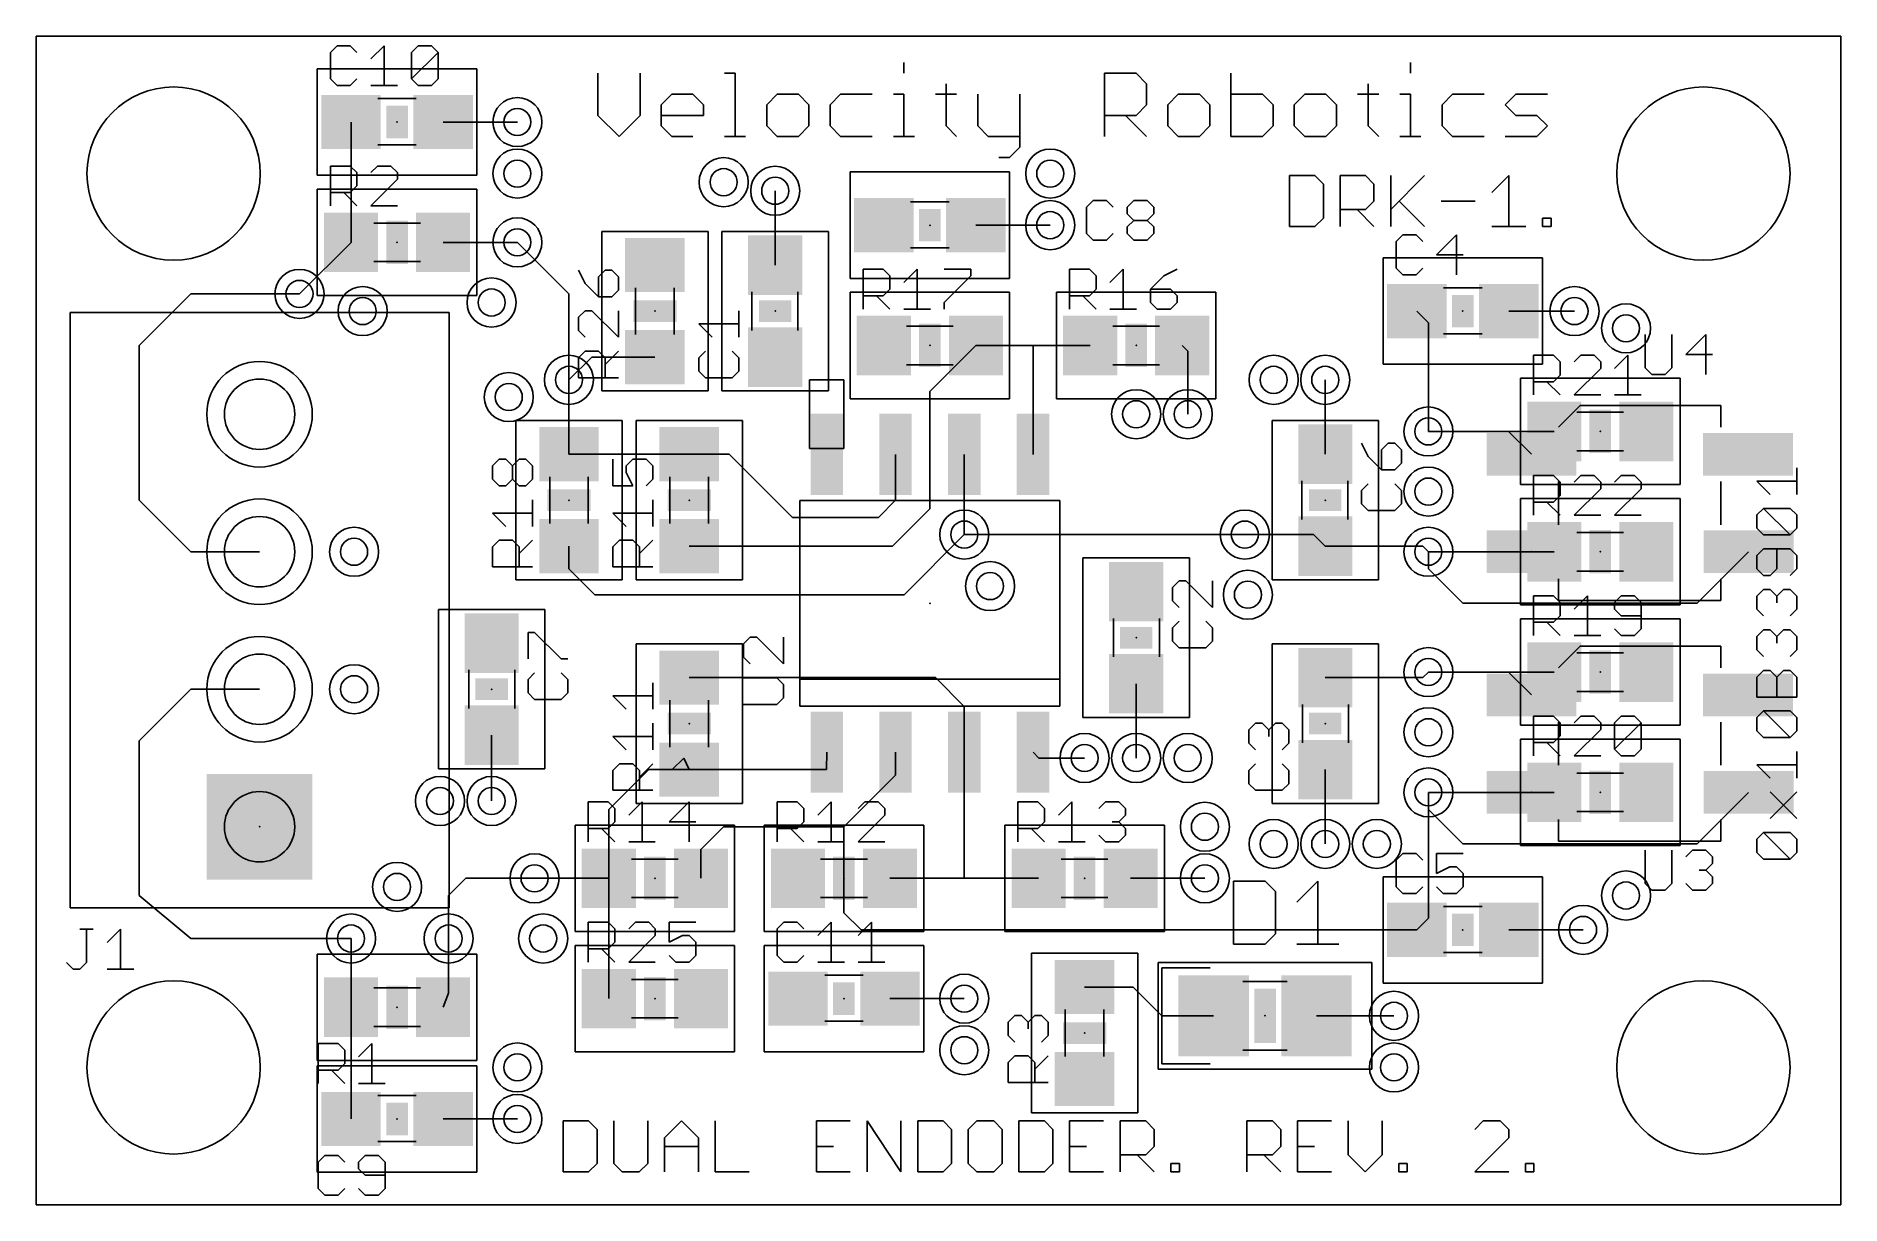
# Model space of a CAD drawing. Extents: x 0 to 1.31, y 0 to 0.85.
import ezdxf

# ---------------------------------------------------------------- set-up
doc = ezdxf.new("R2010")
doc.units = 0
for name, color, linetype in [('1', 22, 'CONTINUOUS'), ('16', 175, 'CONTINUOUS'), ('17', 82, 'CONTINUOUS'), ('18', 82, 'CONTINUOUS'), ('20', 7, 'CONTINUOUS'), ('21', 253, 'CONTINUOUS'), ('22', 253, 'CONTINUOUS'), ('23', 7, 'CONTINUOUS'), ('24', 7, 'CONTINUOUS'), ('25', 253, 'CONTINUOUS'), ('31', 253, 'CONTINUOUS'), ('32', 253, 'CONTINUOUS'), ('35', 253, 'CONTINUOUS'), ('39', 22, 'CONTINUOUS'), ('44', 253, 'CONTINUOUS'), ('51', 253, 'CONTINUOUS')]:
    doc.layers.add(name, color=color, linetype=linetype)

# ---------------------------------------------------------------- blocks, each defined once
blk = doc.blocks.new('RECT')
blk.add_solid([(-0.5, -0.5), (0.5, -0.5), (-0.5, 0.5), (0.5, 0.5)])
blk = doc.blocks.new('SQUAREP')
blk.add_solid([(-0.5, -0.5), (0.5, -0.5), (-0.5, 0.5), (0.5, 0.5)])
blk = doc.blocks.new('ROUNDP')
blk.add_circle((0, 0), 0.5)
blk = doc.blocks.new('ROUNDV')
blk.add_circle((0, 0), 0.5)

msp = doc.modelspace()

# ---------------------------------------------------------------- linework, layer by layer
at = {"layer": '1'}
for p, q in [((0, 0.85), (1.3125, 0.85)), ((0, 0), (0, 0.85)), ((1.3125, 0.85), (1.3125, 0)), ((0.229035, 0.7875), (0.229035, 0.7)), ((0.35, 0.7875), (0.295965, 0.7875)), ((0.5375, 0.683465), (0.5375, 0.7375)), ((0.7375, 0.7125), (0.683465, 0.7125)), ((0.229035, 0.7), (0.191535, 0.6625)), ((0.35, 0.7), (0.295965, 0.7)), ((1.004035, 0.65), (1.0125, 0.641535)), ((1.070965, 0.65), (1.11875, 0.65)), ((1.0125, 0.641535), (1.0125, 0.5625)), ((0.683465, 0.625), (0.65, 0.591535)), ((0.725, 0.625), (0.683465, 0.625)), ((0.766535, 0.625), (0.725, 0.625)), ((0.725, 0.545768), (0.725, 0.625)), ((0.833465, 0.625), (0.8375, 0.620965)), ((0.8375, 0.620965), (0.8375, 0.575)), ((0.3875, 0.6), (0.404035, 0.616535)), ((0.404035, 0.616535), (0.45, 0.616535)), ((0.3875, 0.545965), (0.3875, 0.6)), ((0.5625, 0.575), (0.5625, 0.6)), ((0.5625, 0.6), (0.5875, 0.6)), ((0.5875, 0.6), (0.5875, 0.55)), ((0.65, 0.591535), (0.65, 0.50625)), ((0.9375, 0.545965), (0.9375, 0.6)), ((0.5625, 0.55), (0.5625, 0.575)), ((1.104035, 0.5625), (1.0125, 0.5625)), ((0.475, 0.545965), (0.3875, 0.545965)), ((0.504035, 0.545965), (0.475, 0.545965)), ((0.55, 0.5), (0.504035, 0.545965)), ((0.5875, 0.55), (0.5625, 0.55)), ((0.625, 0.545768), (0.625, 0.5125)), ((0.675, 0.4875), (0.675, 0.545768)), ((0.625, 0.5125), (0.6125, 0.5)), ((0.6125, 0.5), (0.55, 0.5)), ((0.65, 0.50625), (0.622785, 0.479035)), ((0.675, 0.4875), (0.63125, 0.44375)), ((0.929035, 0.4875), (0.879035, 0.4875)), ((0.9375, 0.479035), (0.929035, 0.4875)), ((0.3875, 0.4625), (0.3875, 0.479035)), ((0.622785, 0.479035), (0.475, 0.479035)), ((1.008465, 0.479035), (0.9375, 0.479035)), ((1.0125, 0.475), (1.008465, 0.479035)), ((1.104035, 0.475), (1.0125, 0.475)), ((0.40625, 0.44375), (0.3875, 0.4625)), ((0.63125, 0.44375), (0.40625, 0.44375)), ((0.654035, 0.383465), (0.475, 0.383465)), ((0.675, 0.3625), (0.654035, 0.383465)), ((1.008465, 0.383465), (0.9375, 0.383465)), ((1.0125, 0.3875), (1.008465, 0.383465)), ((1.104035, 0.3875), (1.0125, 0.3875)), ((0.8, 0.379035), (0.8, 0.325)), ((0.675, 0.329232), (0.675, 0.3625)), ((0.33125, 0.29375), (0.33125, 0.341535)), ((0.575, 0.329232), (0.574803, 0.316535)), ((0.625, 0.3125), (0.625, 0.329232)), ((0.675, 0.329232), (0.675, 0.2375)), ((0.725, 0.329232), (0.729232, 0.325)), ((0.416535, 0.2875), (0.445571, 0.316535)), ((0.4625, 0.316535), (0.445571, 0.316535)), ((0.470965, 0.325), (0.4625, 0.316535)), ((0.4625, 0.316535), (0.475, 0.316535)), ((0.475, 0.316535), (0.470965, 0.325)), ((0.574803, 0.316535), (0.475, 0.316535)), ((0.729232, 0.325), (0.7625, 0.325)), ((0.9375, 0.316535), (0.9375, 0.2625)), ((0.5875, 0.275), (0.625, 0.3125)), ((1.104035, 0.3), (1.0125, 0.3)), ((1.0125, 0.208465), (1.0125, 0.3)), ((0.416535, 0.2875), (0.416535, 0.2375)), ((0.5, 0.275), (0.483465, 0.258465)), ((0.5875, 0.275), (0.5, 0.275)), ((0.5875, 0.2125), (0.5875, 0.275)), ((0.483465, 0.258465), (0.483465, 0.2375)), ((0.3625, 0.2375), (0.416535, 0.2375)), ((0.416535, 0.2375), (0.416535, 0.15)), ((0.620965, 0.2375), (0.675, 0.2375)), ((0.675, 0.2375), (0.729035, 0.2375)), ((0.85, 0.2375), (0.795965, 0.2375)), ((0.6, 0.2), (0.5875, 0.2125)), ((1.004035, 0.2), (0.6, 0.2)), ((1.004035, 0.2), (1.0125, 0.208465)), ((1.070965, 0.2), (1.125, 0.2)), ((0.229035, 0.14375), (0.229035, 0.19375)), ((0.3, 0.154035), (0.3, 0.19375)), ((0.797785, 0.158465), (0.7625, 0.158465)), ((0.81875, 0.1375), (0.797785, 0.158465)), ((0.295965, 0.14375), (0.3, 0.154035)), ((0.620965, 0.15), (0.675, 0.15)), ((0.229035, 0.0625), (0.229035, 0.14375)), ((0.856348, 0.1375), (0.81875, 0.1375)), ((0.931152, 0.1375), (0.9875, 0.1375)), ((0.295965, 0.0625), (0.35, 0.0625)), ((1.3125, 0), (0, 0))]:
    msp.add_line(p, q, dxfattribs=at)
at = {"layer": '16'}
for p, q in [((0, 0), (0, 0.85)), ((0, 0.85), (1.3125, 0.85)), ((1.3125, 0.85), (1.3125, 0)), ((0.3875, 0.6625), (0.35, 0.7)), ((0.1125, 0.6625), (0.075, 0.625)), ((0.191535, 0.6625), (0.1125, 0.6625)), ((0.3875, 0.6), (0.3875, 0.6625)), ((0.075, 0.625), (0.075, 0.5125)), ((1.070866, 0.5625), (1.0125, 0.5625)), ((1.0875, 0.545866), (1.070866, 0.5625)), ((0.075, 0.5125), (0.1125, 0.475)), ((0.879035, 0.4875), (0.675, 0.4875)), ((0.1125, 0.475), (0.1625, 0.475)), ((1.0125, 0.4625), (1.0125, 0.475)), ((1.245374, 0.475), (1.207874, 0.4375)), ((1.0375, 0.4375), (1.0125, 0.4625)), ((1.207874, 0.4375), (1.0375, 0.4375)), ((1.070866, 0.3875), (1.0125, 0.3875)), ((1.0875, 0.370866), (1.070866, 0.3875)), ((0.075, 0.3375), (0.1125, 0.375)), ((0.1125, 0.375), (0.1625, 0.375)), ((0.075, 0.225), (0.075, 0.3375)), ((1.0125, 0.2875), (1.0125, 0.3)), ((1.245374, 0.3), (1.207874, 0.2625)), ((1.0375, 0.2625), (1.0125, 0.2875)), ((1.207874, 0.2625), (1.0375, 0.2625)), ((0.3, 0.225), (0.3125, 0.2375)), ((0.3125, 0.2375), (0.3625, 0.2375)), ((0.1125, 0.19375), (0.075, 0.225)), ((0.3, 0.19375), (0.3, 0.225)), ((0.229035, 0.19375), (0.1125, 0.19375)), ((1.3125, 0), (0, 0))]:
    msp.add_line(p, q, dxfattribs=at)
at = {"layer": '20'}
for p, q in [((1.3125, 0.85), (0, 0.85)), ((0, 0.85), (0, 0)), ((1.3125, 0), (1.3125, 0.85)), ((0, 0), (1.3125, 0))]:
    msp.add_line(p, q, dxfattribs=at)
for centre in [(0.1, 0.75), (1.2125, 0.75), (0.1, 0.1), (1.2125, 0.1)]:
    msp.add_circle(centre, 0.062992, dxfattribs=at)
at = {"layer": '21'}
for p, q in [((0.631086, 0.830712), (0.631086, 0.823039)), ((0.9994, 0.830712), (0.9994, 0.823039)), ((0.408563, 0.823039), (0.408563, 0.792346)), ((0.439256, 0.792346), (0.439256, 0.823039)), ((0.500642, 0.823039), (0.508315, 0.823039)), ((0.508315, 0.823039), (0.508315, 0.777)), ((0.661779, 0.815366), (0.661779, 0.784673)), ((0.776877, 0.777), (0.776877, 0.823039)), ((0.776877, 0.823039), (0.799897, 0.823039)), ((0.799897, 0.823039), (0.80757, 0.815366)), ((0.80757, 0.815366), (0.80757, 0.80002)), ((0.868956, 0.823039), (0.868956, 0.777)), ((0.968707, 0.815366), (0.968707, 0.784673)), ((0.454603, 0.80002), (0.462276, 0.807693)), ((0.462276, 0.807693), (0.477622, 0.807693)), ((0.477622, 0.807693), (0.485295, 0.80002)), ((0.539008, 0.807693), (0.531335, 0.80002)), ((0.554354, 0.807693), (0.539008, 0.807693)), ((0.562027, 0.80002), (0.554354, 0.807693)), ((0.585047, 0.807693), (0.577374, 0.80002)), ((0.608067, 0.807693), (0.585047, 0.807693)), ((0.623413, 0.807693), (0.631086, 0.807693)), ((0.631086, 0.807693), (0.631086, 0.777)), ((0.654106, 0.807693), (0.669452, 0.807693)), ((0.684799, 0.807693), (0.684799, 0.784673)), ((0.715492, 0.807693), (0.715492, 0.769327)), ((0.83059, 0.807693), (0.822916, 0.80002)), ((0.845936, 0.807693), (0.83059, 0.807693)), ((0.853609, 0.80002), (0.845936, 0.807693)), ((0.891975, 0.807693), (0.868956, 0.807693)), ((0.899648, 0.80002), (0.891975, 0.807693)), ((0.922668, 0.807693), (0.914995, 0.80002)), ((0.938015, 0.807693), (0.922668, 0.807693)), ((0.945688, 0.80002), (0.938015, 0.807693)), ((0.961034, 0.807693), (0.976381, 0.807693)), ((0.991727, 0.807693), (0.9994, 0.807693)), ((0.9994, 0.807693), (0.9994, 0.777)), ((1.030093, 0.807693), (1.02242, 0.80002)), ((1.053113, 0.807693), (1.030093, 0.807693)), ((1.068459, 0.80002), (1.076132, 0.807693)), ((1.076132, 0.807693), (1.099152, 0.807693)), ((0.408563, 0.792346), (0.42391, 0.777)), ((0.42391, 0.777), (0.439256, 0.792346)), ((0.454603, 0.784673), (0.454603, 0.80002)), ((0.485295, 0.792346), (0.454603, 0.792346)), ((0.485295, 0.80002), (0.485295, 0.792346)), ((0.531335, 0.80002), (0.531335, 0.784673)), ((0.562027, 0.784673), (0.562027, 0.80002)), ((0.577374, 0.80002), (0.577374, 0.784673)), ((0.799897, 0.792346), (0.776877, 0.792346)), ((0.792224, 0.792346), (0.80757, 0.777)), ((0.80757, 0.80002), (0.799897, 0.792346)), ((0.822916, 0.80002), (0.822916, 0.784673)), ((0.853609, 0.784673), (0.853609, 0.80002)), ((0.899648, 0.784673), (0.899648, 0.80002)), ((0.914995, 0.80002), (0.914995, 0.784673)), ((0.945688, 0.784673), (0.945688, 0.80002)), ((1.02242, 0.80002), (1.02242, 0.784673)), ((1.076132, 0.792346), (1.068459, 0.80002)), ((1.091479, 0.792346), (1.076132, 0.792346)), ((1.099152, 0.784673), (1.091479, 0.792346)), ((0.462276, 0.777), (0.454603, 0.784673)), ((0.477622, 0.777), (0.462276, 0.777)), ((0.500642, 0.777), (0.515988, 0.777)), ((0.531335, 0.784673), (0.539008, 0.777)), ((0.539008, 0.777), (0.554354, 0.777)), ((0.554354, 0.777), (0.562027, 0.784673)), ((0.577374, 0.784673), (0.585047, 0.777)), ((0.585047, 0.777), (0.608067, 0.777)), ((0.623413, 0.777), (0.638759, 0.777)), ((0.661779, 0.784673), (0.669452, 0.777)), ((0.684799, 0.784673), (0.692472, 0.777)), ((0.692472, 0.777), (0.715492, 0.777)), ((0.822916, 0.784673), (0.83059, 0.777)), ((0.83059, 0.777), (0.845936, 0.777)), ((0.845936, 0.777), (0.853609, 0.784673)), ((0.868956, 0.777), (0.891975, 0.777)), ((0.891975, 0.777), (0.899648, 0.784673)), ((0.914995, 0.784673), (0.922668, 0.777)), ((0.922668, 0.777), (0.938015, 0.777)), ((0.938015, 0.777), (0.945688, 0.784673)), ((0.968707, 0.784673), (0.976381, 0.777)), ((0.991727, 0.777), (1.007073, 0.777)), ((1.02242, 0.784673), (1.030093, 0.777)), ((1.030093, 0.777), (1.053113, 0.777)), ((1.068459, 0.777), (1.091479, 0.777)), ((1.091479, 0.777), (1.099152, 0.784673)), ((0.707818, 0.761654), (0.700145, 0.761654)), ((0.715492, 0.769327), (0.707818, 0.761654)), ((0.911427, 0.748532), (0.911427, 0.7115)), ((0.929943, 0.748532), (0.911427, 0.748532)), ((0.936115, 0.74236), (0.929943, 0.748532)), ((0.948258, 0.7115), (0.948258, 0.748532)), ((0.948258, 0.748532), (0.966774, 0.748532)), ((0.966774, 0.748532), (0.972946, 0.74236)), ((0.98509, 0.748532), (0.98509, 0.7115)), ((0.98509, 0.723844), (1.009778, 0.748532)), ((1.058753, 0.736188), (1.071097, 0.748532)), ((1.071097, 0.748532), (1.071097, 0.7115)), ((0.936115, 0.717672), (0.936115, 0.74236)), ((0.972946, 0.74236), (0.972946, 0.730016)), ((0.966774, 0.723844), (0.948258, 0.723844)), ((0.960602, 0.723844), (0.972946, 0.7115)), ((0.972946, 0.730016), (0.966774, 0.723844)), ((0.991262, 0.730016), (1.009778, 0.7115)), ((1.021921, 0.730016), (1.046609, 0.730016)), ((0.911427, 0.7115), (0.929943, 0.7115)), ((0.929943, 0.7115), (0.936115, 0.717672)), ((1.058753, 0.7115), (1.08344, 0.7115)), ((1.095584, 0.7115), (1.095584, 0.717672)), ((1.095584, 0.717672), (1.101756, 0.717672)), ((1.101756, 0.7115), (1.095584, 0.7115)), ((1.101756, 0.717672), (1.101756, 0.7115)), ((0.024705, 0.215945), (0.024705, 0.649016)), ((0.024705, 0.649016), (0.300295, 0.649016)), ((0.300295, 0.649016), (0.300295, 0.215945)), ((1.26115, 0.516687), (1.251475, 0.526361)), ((1.251475, 0.526361), (1.2805, 0.526361)), ((1.2805, 0.516687), (1.2805, 0.536036)), ((0.555512, 0.382382), (0.555512, 0.512303)), ((0.744488, 0.512303), (0.744488, 0.382382)), ((1.251475, 0.501734), (1.256313, 0.506571)), ((1.251475, 0.492059), (1.251475, 0.501734)), ((1.256313, 0.506571), (1.275663, 0.506571)), ((1.275663, 0.487221), (1.256313, 0.506571)), ((1.275663, 0.506571), (1.2805, 0.501734)), ((1.2805, 0.501734), (1.2805, 0.492059)), ((1.256313, 0.487221), (1.251475, 0.492059)), ((1.275663, 0.487221), (1.256313, 0.487221)), ((1.2805, 0.492059), (1.275663, 0.487221)), ((1.256313, 0.477106), (1.251475, 0.472269)), ((1.275663, 0.477106), (1.256313, 0.477106)), ((1.265988, 0.462594), (1.265988, 0.477106)), ((1.2805, 0.472269), (1.275663, 0.477106)), ((1.251475, 0.472269), (1.251475, 0.462594)), ((1.251475, 0.462594), (1.256313, 0.457756)), ((1.26115, 0.457756), (1.265988, 0.462594)), ((1.275663, 0.457756), (1.2805, 0.462594)), ((1.2805, 0.462594), (1.2805, 0.472269)), ((1.251475, 0.442803), (1.256313, 0.447641)), ((1.256313, 0.457756), (1.26115, 0.457756)), ((1.256313, 0.447641), (1.26115, 0.447641)), ((1.26115, 0.447641), (1.265988, 0.442803)), ((1.265988, 0.442803), (1.270825, 0.447641)), ((1.270825, 0.447641), (1.275663, 0.447641)), ((1.275663, 0.447641), (1.2805, 0.442803)), ((1.251475, 0.433128), (1.251475, 0.442803)), ((1.256313, 0.428291), (1.251475, 0.433128)), ((1.265988, 0.442803), (1.265988, 0.437966)), ((1.2805, 0.433128), (1.275663, 0.428291)), ((1.2805, 0.442803), (1.2805, 0.433128)), ((1.251475, 0.413338), (1.256313, 0.418176)), ((1.251475, 0.403663), (1.251475, 0.413338)), ((1.256313, 0.418176), (1.26115, 0.418176)), ((1.26115, 0.418176), (1.265988, 0.413338)), ((1.265988, 0.413338), (1.270825, 0.418176)), ((1.265988, 0.413338), (1.265988, 0.408501)), ((1.270825, 0.418176), (1.275663, 0.418176)), ((1.275663, 0.418176), (1.2805, 0.413338)), ((1.2805, 0.413338), (1.2805, 0.403663)), ((1.256313, 0.398826), (1.251475, 0.403663)), ((1.2805, 0.403663), (1.275663, 0.398826)), ((0.555512, 0.362697), (0.555512, 0.382382)), ((0.744488, 0.382382), (0.555512, 0.382382)), ((0.744488, 0.382382), (0.744488, 0.362697)), ((1.251475, 0.383873), (1.256313, 0.388711)), ((1.251475, 0.369361), (1.251475, 0.383873)), ((1.256313, 0.388711), (1.26115, 0.388711)), ((1.26115, 0.388711), (1.265988, 0.383873)), ((1.265988, 0.383873), (1.270825, 0.388711)), ((1.265988, 0.369361), (1.265988, 0.383873)), ((1.270825, 0.388711), (1.275663, 0.388711)), ((1.275663, 0.388711), (1.2805, 0.383873)), ((1.2805, 0.383873), (1.2805, 0.369361)), ((1.2805, 0.369361), (1.251475, 0.369361)), ((1.251475, 0.354408), (1.256313, 0.359245)), ((1.251475, 0.344733), (1.251475, 0.354408)), ((1.256313, 0.359245), (1.275663, 0.359245)), ((1.275663, 0.339896), (1.256313, 0.359245)), ((1.275663, 0.359245), (1.2805, 0.354408)), ((1.2805, 0.354408), (1.2805, 0.344733)), ((1.256313, 0.339896), (1.251475, 0.344733)), ((1.2805, 0.344733), (1.275663, 0.339896)), ((1.275663, 0.339896), (1.256313, 0.339896)), ((1.2805, 0.31043), (1.2805, 0.32978)), ((1.26115, 0.31043), (1.251475, 0.320105)), ((1.251475, 0.320105), (1.2805, 0.320105)), ((1.26115, 0.280965), (1.2805, 0.300315)), ((1.2805, 0.280965), (1.26115, 0.300315)), ((1.251475, 0.266012), (1.256313, 0.27085)), ((1.251475, 0.256337), (1.251475, 0.266012)), ((1.256313, 0.27085), (1.275663, 0.27085)), ((1.275663, 0.2515), (1.256313, 0.27085)), ((1.275663, 0.27085), (1.2805, 0.266012)), ((1.2805, 0.266012), (1.2805, 0.256337)), ((1.256313, 0.2515), (1.251475, 0.256337)), ((1.275663, 0.2515), (1.256313, 0.2515)), ((1.2805, 0.256337), (1.275663, 0.2515)), ((0.300295, 0.215945), (0.024705, 0.215945)), ((0.85375, 0.1725), (0.81875, 0.1725)), ((0.81875, 0.1725), (0.81875, 0.1025)), ((0.81875, 0.1025), (0.85375, 0.1025)), ((0.383286, 0.061032), (0.383286, 0.024)), ((0.401802, 0.061032), (0.383286, 0.061032)), ((0.407974, 0.05486), (0.401802, 0.061032)), ((0.407974, 0.030172), (0.407974, 0.05486)), ((0.420118, 0.061032), (0.420118, 0.030172)), ((0.444805, 0.030172), (0.444805, 0.061032)), ((0.456949, 0.048688), (0.469293, 0.061032)), ((0.469293, 0.061032), (0.481637, 0.048688)), ((0.493781, 0.061032), (0.493781, 0.024)), ((0.592131, 0.061032), (0.567443, 0.061032)), ((0.567443, 0.061032), (0.567443, 0.024)), ((0.604275, 0.024), (0.604275, 0.061032)), ((0.604275, 0.061032), (0.628963, 0.024)), ((0.628963, 0.024), (0.628963, 0.061032)), ((0.641106, 0.061032), (0.641106, 0.024)), ((0.659622, 0.061032), (0.641106, 0.061032)), ((0.665794, 0.05486), (0.659622, 0.061032)), ((0.665794, 0.030172), (0.665794, 0.05486)), ((0.68411, 0.061032), (0.677938, 0.05486)), ((0.677938, 0.05486), (0.677938, 0.030172)), ((0.696453, 0.061032), (0.68411, 0.061032)), ((0.702625, 0.05486), (0.696453, 0.061032)), ((0.702625, 0.030172), (0.702625, 0.05486)), ((0.714769, 0.061032), (0.714769, 0.024)), ((0.733285, 0.061032), (0.714769, 0.061032)), ((0.739457, 0.05486), (0.733285, 0.061032)), ((0.739457, 0.030172), (0.739457, 0.05486)), ((0.776288, 0.061032), (0.751601, 0.061032)), ((0.751601, 0.061032), (0.751601, 0.024)), ((0.788432, 0.024), (0.788432, 0.061032)), ((0.788432, 0.061032), (0.806948, 0.061032)), ((0.806948, 0.061032), (0.81312, 0.05486)), ((0.81312, 0.05486), (0.81312, 0.042516)), ((0.880511, 0.024), (0.880511, 0.061032)), ((0.880511, 0.061032), (0.899026, 0.061032)), ((0.899026, 0.061032), (0.905198, 0.05486)), ((0.905198, 0.05486), (0.905198, 0.042516)), ((0.94203, 0.061032), (0.917342, 0.061032)), ((0.917342, 0.061032), (0.917342, 0.024)), ((0.954174, 0.061032), (0.954174, 0.036344)), ((0.978861, 0.036344), (0.978861, 0.061032)), ((1.052424, 0.061032), (1.046252, 0.05486)), ((1.064768, 0.061032), (1.052424, 0.061032)), ((1.07094, 0.05486), (1.064768, 0.061032)), ((1.07094, 0.048688), (1.07094, 0.05486)), ((0.456949, 0.024), (0.456949, 0.048688)), ((0.456949, 0.042516), (0.481637, 0.042516)), ((0.481637, 0.048688), (0.481637, 0.024)), ((0.567443, 0.042516), (0.579787, 0.042516)), ((0.751601, 0.042516), (0.763945, 0.042516)), ((0.81312, 0.042516), (0.806948, 0.036344)), ((0.905198, 0.042516), (0.899026, 0.036344)), ((0.917342, 0.042516), (0.929686, 0.042516)), ((1.046252, 0.024), (1.07094, 0.048688)), ((0.401802, 0.024), (0.407974, 0.030172)), ((0.420118, 0.030172), (0.426289, 0.024)), ((0.438633, 0.024), (0.444805, 0.030172)), ((0.659622, 0.024), (0.665794, 0.030172)), ((0.677938, 0.030172), (0.68411, 0.024)), ((0.696453, 0.024), (0.702625, 0.030172)), ((0.733285, 0.024), (0.739457, 0.030172)), ((0.806948, 0.036344), (0.788432, 0.036344)), ((0.800776, 0.036344), (0.81312, 0.024)), ((0.825264, 0.024), (0.825264, 0.030172)), ((0.825264, 0.030172), (0.831435, 0.030172)), ((0.831435, 0.030172), (0.831435, 0.024)), ((0.899026, 0.036344), (0.880511, 0.036344)), ((0.892855, 0.036344), (0.905198, 0.024)), ((0.954174, 0.036344), (0.966517, 0.024)), ((0.966517, 0.024), (0.978861, 0.036344)), ((0.991005, 0.024), (0.991005, 0.030172)), ((0.991005, 0.030172), (0.997177, 0.030172)), ((0.997177, 0.030172), (0.997177, 0.024)), ((1.083084, 0.024), (1.083084, 0.030172)), ((1.083084, 0.030172), (1.089256, 0.030172)), ((1.089256, 0.030172), (1.089256, 0.024)), ((0.383286, 0.024), (0.401802, 0.024)), ((0.426289, 0.024), (0.438633, 0.024)), ((0.493781, 0.024), (0.518468, 0.024)), ((0.567443, 0.024), (0.592131, 0.024)), ((0.641106, 0.024), (0.659622, 0.024)), ((0.68411, 0.024), (0.696453, 0.024)), ((0.714769, 0.024), (0.733285, 0.024)), ((0.751601, 0.024), (0.776288, 0.024)), ((0.831435, 0.024), (0.825264, 0.024)), ((0.917342, 0.024), (0.94203, 0.024)), ((0.997177, 0.024), (0.991005, 0.024)), ((1.07094, 0.024), (1.046252, 0.024)), ((1.089256, 0.024), (1.083084, 0.024))]:
    msp.add_line(p, q, dxfattribs=at)
at = {"layer": '22'}
for p, q in [((1.122933, 0.581299), (1.107185, 0.565551)), ((1.225295, 0.581299), (1.122933, 0.581299)), ((1.225295, 0.565551), (1.225295, 0.581299)), ((1.107185, 0.526181), (1.107185, 0.494685)), ((1.225295, 0.494685), (1.225295, 0.526181)), ((1.107185, 0.455315), (1.107185, 0.439567)), ((1.225295, 0.439567), (1.225295, 0.455315)), ((1.107185, 0.439567), (1.225295, 0.439567)), ((1.122933, 0.406299), (1.107185, 0.390551)), ((1.225295, 0.406299), (1.122933, 0.406299)), ((1.225295, 0.390551), (1.225295, 0.406299)), ((1.107185, 0.351181), (1.107185, 0.319685)), ((1.225295, 0.319685), (1.225295, 0.351181)), ((1.107185, 0.280315), (1.107185, 0.264567)), ((1.225295, 0.264567), (1.225295, 0.280315)), ((1.107185, 0.264567), (1.225295, 0.264567))]:
    msp.add_line(p, q, dxfattribs=at)
at = {"layer": '23'}
for p in [(0.2625, 0.7875), (0.65, 0.7125), (0.2625, 0.7), (0.45, 0.65), (0.5375, 0.65), (1.0375, 0.65), (0.65, 0.625), (0.8, 0.625), (1.1375, 0.5625), (0.3875, 0.5125), (0.475, 0.5125), (0.9375, 0.5125), (1.1375, 0.475), (0.65, 0.4375), (0.8, 0.4125), (1.1375, 0.3875), (0.33125, 0.375), (0.475, 0.35), (0.9375, 0.35), (1.1375, 0.3), (0.1625, 0.275), (0.45, 0.2375), (0.5875, 0.2375), (0.7625, 0.2375), (1.0375, 0.2), (0.45, 0.15), (0.5875, 0.15), (0.2625, 0.14375), (0.89375, 0.1375), (0.7625, 0.125), (0.2625, 0.0625)]:
    msp.add_point(p, dxfattribs=at)
at = {"layer": '24'}
for p in [(1.0875, 0.475), (1.0875, 0.3)]:
    msp.add_point(p, dxfattribs=at)
at = {"layer": '25'}
for p, q in [((0.218837, 0.843025), (0.214, 0.838187)), ((0.228512, 0.843025), (0.218837, 0.843025)), ((0.23335, 0.838187), (0.228512, 0.843025)), ((0.243465, 0.83335), (0.25314, 0.843025)), ((0.25314, 0.843025), (0.25314, 0.814)), ((0.27293, 0.838187), (0.277768, 0.843025)), ((0.277768, 0.843025), (0.287443, 0.843025)), ((0.287443, 0.843025), (0.29228, 0.838187)), ((0.214, 0.838187), (0.214, 0.818837)), ((0.27293, 0.818837), (0.27293, 0.838187)), ((0.27293, 0.818837), (0.29228, 0.838187)), ((0.29228, 0.838187), (0.29228, 0.818837)), ((0.214, 0.818837), (0.218837, 0.814)), ((0.218837, 0.814), (0.228512, 0.814)), ((0.228512, 0.814), (0.23335, 0.818837)), ((0.243465, 0.814), (0.262815, 0.814)), ((0.277768, 0.814), (0.27293, 0.818837)), ((0.287443, 0.814), (0.277768, 0.814)), ((0.29228, 0.818837), (0.287443, 0.814)), ((0.214, 0.7265), (0.214, 0.755525)), ((0.214, 0.755525), (0.228512, 0.755525)), ((0.228512, 0.755525), (0.23335, 0.750687)), ((0.23335, 0.750687), (0.23335, 0.741012)), ((0.248303, 0.755525), (0.243465, 0.750687)), ((0.257977, 0.755525), (0.248303, 0.755525)), ((0.262815, 0.750687), (0.257977, 0.755525)), ((0.262815, 0.74585), (0.262815, 0.750687)), ((0.228512, 0.736175), (0.214, 0.736175)), ((0.223675, 0.736175), (0.23335, 0.7265)), ((0.23335, 0.741012), (0.228512, 0.736175)), ((0.243465, 0.7265), (0.262815, 0.74585)), ((0.262815, 0.7265), (0.243465, 0.7265)), ((0.768837, 0.730525), (0.764, 0.725687)), ((0.764, 0.725687), (0.764, 0.706337)), ((0.778512, 0.730525), (0.768837, 0.730525)), ((0.78335, 0.725687), (0.778512, 0.730525)), ((0.793465, 0.725687), (0.798303, 0.730525)), ((0.793465, 0.72085), (0.793465, 0.725687)), ((0.798303, 0.730525), (0.807977, 0.730525)), ((0.807977, 0.730525), (0.812815, 0.725687)), ((0.812815, 0.725687), (0.812815, 0.72085)), ((0.798303, 0.716012), (0.793465, 0.72085)), ((0.793465, 0.711175), (0.798303, 0.716012)), ((0.793465, 0.706337), (0.793465, 0.711175)), ((0.798303, 0.716012), (0.807977, 0.716012)), ((0.812815, 0.72085), (0.807977, 0.716012)), ((0.807977, 0.716012), (0.812815, 0.711175)), ((0.812815, 0.711175), (0.812815, 0.706337)), ((0.764, 0.706337), (0.768837, 0.7015)), ((0.768837, 0.7015), (0.778512, 0.7015)), ((0.778512, 0.7015), (0.78335, 0.706337)), ((0.798303, 0.7015), (0.793465, 0.706337)), ((0.807977, 0.7015), (0.798303, 0.7015)), ((0.812815, 0.706337), (0.807977, 0.7015)), ((0.993837, 0.705525), (0.989, 0.700687)), ((0.989, 0.700687), (0.989, 0.681337)), ((1.003512, 0.705525), (0.993837, 0.705525)), ((1.00835, 0.700687), (1.003512, 0.705525)), ((1.032977, 0.705525), (1.018465, 0.691012)), ((1.032977, 0.6765), (1.032977, 0.705525)), ((1.018465, 0.691012), (1.037815, 0.691012)), ((0.394475, 0.67978), (0.399313, 0.670105)), ((0.399313, 0.670105), (0.408988, 0.66043)), ((0.413825, 0.67978), (0.408988, 0.674943)), ((0.408988, 0.674943), (0.408988, 0.66043)), ((0.418663, 0.67978), (0.413825, 0.67978)), ((0.4235, 0.674943), (0.418663, 0.67978)), ((0.4235, 0.665268), (0.4235, 0.674943)), ((0.6015, 0.6515), (0.6015, 0.680525)), ((0.6015, 0.680525), (0.616012, 0.680525)), ((0.616012, 0.680525), (0.62085, 0.675687)), ((0.62085, 0.675687), (0.62085, 0.666012)), ((0.630965, 0.67085), (0.64064, 0.680525)), ((0.64064, 0.680525), (0.64064, 0.6515)), ((0.66043, 0.680525), (0.67978, 0.680525)), ((0.67978, 0.675687), (0.66043, 0.656337)), ((0.67978, 0.680525), (0.67978, 0.675687)), ((0.7515, 0.6515), (0.7515, 0.680525)), ((0.7515, 0.680525), (0.766012, 0.680525)), ((0.766012, 0.680525), (0.77085, 0.675687)), ((0.77085, 0.675687), (0.77085, 0.666012)), ((0.780965, 0.67085), (0.79064, 0.680525)), ((0.79064, 0.680525), (0.79064, 0.6515)), ((0.820105, 0.675687), (0.81043, 0.666012)), ((0.82978, 0.680525), (0.820105, 0.675687)), ((0.989, 0.681337), (0.993837, 0.6765)), ((0.993837, 0.6765), (1.003512, 0.6765)), ((1.003512, 0.6765), (1.00835, 0.681337)), ((0.408988, 0.66043), (0.418663, 0.66043)), ((0.418663, 0.66043), (0.4235, 0.665268)), ((0.616012, 0.661175), (0.6015, 0.661175)), ((0.611175, 0.661175), (0.62085, 0.6515)), ((0.62085, 0.666012), (0.616012, 0.661175)), ((0.66043, 0.656337), (0.66043, 0.6515)), ((0.766012, 0.661175), (0.7515, 0.661175)), ((0.761175, 0.661175), (0.77085, 0.6515)), ((0.77085, 0.666012), (0.766012, 0.661175)), ((0.81043, 0.666012), (0.81043, 0.656337)), ((0.824943, 0.666012), (0.81043, 0.666012)), ((0.81043, 0.656337), (0.815268, 0.6515)), ((0.82978, 0.661175), (0.824943, 0.666012)), ((0.824943, 0.6515), (0.82978, 0.656337)), ((0.82978, 0.656337), (0.82978, 0.661175)), ((0.399313, 0.650315), (0.394475, 0.645477)), ((0.394475, 0.645477), (0.394475, 0.635803)), ((0.40415, 0.650315), (0.399313, 0.650315)), ((0.4235, 0.630965), (0.40415, 0.650315)), ((0.4235, 0.650315), (0.4235, 0.630965)), ((0.511, 0.630965), (0.511, 0.650315)), ((0.630965, 0.6515), (0.650315, 0.6515)), ((0.780965, 0.6515), (0.800315, 0.6515)), ((0.815268, 0.6515), (0.824943, 0.6515)), ((0.394475, 0.635803), (0.399313, 0.630965)), ((0.49165, 0.630965), (0.481975, 0.64064)), ((0.481975, 0.64064), (0.511, 0.64064)), ((1.17025, 0.632887), (1.17025, 0.6087)), ((1.1896, 0.6087), (1.1896, 0.632887)), ((1.214227, 0.632887), (1.199715, 0.618375)), ((1.214227, 0.603862), (1.214227, 0.632887)), ((0.394475, 0.616012), (0.399313, 0.62085)), ((0.399313, 0.62085), (0.408988, 0.62085)), ((0.408988, 0.62085), (0.413825, 0.616012)), ((0.413825, 0.611175), (0.4235, 0.62085)), ((0.486813, 0.62085), (0.481975, 0.616012)), ((0.511, 0.616012), (0.506163, 0.62085)), ((1.089, 0.589), (1.089, 0.618025)), ((1.089, 0.618025), (1.103512, 0.618025)), ((1.103512, 0.618025), (1.10835, 0.613187)), ((1.123303, 0.618025), (1.118465, 0.613187)), ((1.132977, 0.618025), (1.123303, 0.618025)), ((1.137815, 0.613187), (1.132977, 0.618025)), ((1.14793, 0.60835), (1.157605, 0.618025)), ((1.157605, 0.618025), (1.157605, 0.589)), ((1.199715, 0.618375), (1.219065, 0.618375)), ((0.394475, 0.6015), (0.394475, 0.616012)), ((0.413825, 0.616012), (0.413825, 0.6015)), ((0.481975, 0.616012), (0.481975, 0.606337)), ((0.481975, 0.606337), (0.486813, 0.6015)), ((0.506163, 0.6015), (0.511, 0.606337)), ((0.511, 0.606337), (0.511, 0.616012)), ((1.10835, 0.613187), (1.10835, 0.603512)), ((1.118465, 0.589), (1.137815, 0.60835)), ((1.137815, 0.60835), (1.137815, 0.613187)), ((1.17025, 0.6087), (1.175087, 0.603862)), ((1.175087, 0.603862), (1.184762, 0.603862)), ((1.184762, 0.603862), (1.1896, 0.6087)), ((0.4235, 0.6015), (0.394475, 0.6015)), ((0.486813, 0.6015), (0.506163, 0.6015)), ((1.103512, 0.598675), (1.089, 0.598675)), ((1.098675, 0.598675), (1.10835, 0.589)), ((1.10835, 0.603512), (1.103512, 0.598675)), ((1.137815, 0.589), (1.118465, 0.589)), ((1.14793, 0.589), (1.16728, 0.589)), ((0.963975, 0.553885), (0.968813, 0.54421)), ((0.983325, 0.553885), (0.978488, 0.549047)), ((0.988163, 0.553885), (0.983325, 0.553885)), ((0.993, 0.549047), (0.988163, 0.553885)), ((0.331975, 0.537443), (0.336813, 0.54228)), ((0.336813, 0.54228), (0.34165, 0.54228)), ((0.34165, 0.54228), (0.346488, 0.537443)), ((0.346488, 0.537443), (0.351325, 0.54228)), ((0.351325, 0.54228), (0.356163, 0.54228)), ((0.356163, 0.54228), (0.361, 0.537443)), ((0.419475, 0.54228), (0.419475, 0.52293)), ((0.42915, 0.537443), (0.433988, 0.54228)), ((0.433988, 0.54228), (0.443663, 0.54228)), ((0.443663, 0.54228), (0.4485, 0.537443)), ((0.968813, 0.54421), (0.978488, 0.534535)), ((0.978488, 0.549047), (0.978488, 0.534535)), ((0.988163, 0.534535), (0.993, 0.539372)), ((0.993, 0.539372), (0.993, 0.549047)), ((0.331975, 0.527768), (0.331975, 0.537443)), ((0.336813, 0.52293), (0.331975, 0.527768)), ((0.346488, 0.527768), (0.34165, 0.52293)), ((0.346488, 0.527768), (0.346488, 0.537443)), ((0.351325, 0.52293), (0.346488, 0.527768)), ((0.361, 0.527768), (0.356163, 0.52293)), ((0.361, 0.537443), (0.361, 0.527768)), ((0.42915, 0.532605), (0.42915, 0.537443)), ((0.433988, 0.52293), (0.42915, 0.532605)), ((0.4485, 0.527768), (0.443663, 0.52293)), ((0.4485, 0.537443), (0.4485, 0.527768)), ((0.978488, 0.534535), (0.988163, 0.534535)), ((1.089, 0.5015), (1.089, 0.530525)), ((1.089, 0.530525), (1.103512, 0.530525)), ((1.103512, 0.530525), (1.10835, 0.525687)), ((1.10835, 0.525687), (1.10835, 0.516012)), ((1.123303, 0.530525), (1.118465, 0.525687)), ((1.132977, 0.530525), (1.123303, 0.530525)), ((1.137815, 0.525687), (1.132977, 0.530525)), ((1.137815, 0.52085), (1.137815, 0.525687)), ((1.152768, 0.530525), (1.14793, 0.525687)), ((1.162443, 0.530525), (1.152768, 0.530525)), ((1.16728, 0.525687), (1.162443, 0.530525)), ((1.16728, 0.52085), (1.16728, 0.525687)), ((0.34165, 0.52293), (0.336813, 0.52293)), ((0.356163, 0.52293), (0.351325, 0.52293)), ((0.361, 0.493465), (0.361, 0.512815)), ((0.419475, 0.52293), (0.433988, 0.52293)), ((0.4485, 0.493465), (0.4485, 0.512815)), ((0.968813, 0.524419), (0.963975, 0.519582)), ((0.963975, 0.519582), (0.963975, 0.509907)), ((0.993, 0.519582), (0.988163, 0.524419)), ((0.993, 0.509907), (0.993, 0.519582)), ((1.10835, 0.516012), (1.103512, 0.511175)), ((1.118465, 0.5015), (1.137815, 0.52085)), ((1.14793, 0.5015), (1.16728, 0.52085)), ((0.34165, 0.493465), (0.331975, 0.50314)), ((0.331975, 0.50314), (0.361, 0.50314)), ((0.42915, 0.493465), (0.419475, 0.50314)), ((0.419475, 0.50314), (0.4485, 0.50314)), ((0.963975, 0.509907), (0.968813, 0.50507)), ((0.968813, 0.50507), (0.988163, 0.50507)), ((0.988163, 0.50507), (0.993, 0.509907)), ((1.103512, 0.511175), (1.089, 0.511175)), ((1.098675, 0.511175), (1.10835, 0.5015)), ((1.137815, 0.5015), (1.118465, 0.5015)), ((1.16728, 0.5015), (1.14793, 0.5015)), ((0.331975, 0.478512), (0.336813, 0.48335)), ((0.331975, 0.464), (0.331975, 0.478512)), ((0.336813, 0.48335), (0.346488, 0.48335)), ((0.346488, 0.48335), (0.351325, 0.478512)), ((0.351325, 0.473675), (0.361, 0.48335)), ((0.351325, 0.478512), (0.351325, 0.464)), ((0.419475, 0.478512), (0.424313, 0.48335)), ((0.419475, 0.464), (0.419475, 0.478512)), ((0.424313, 0.48335), (0.433988, 0.48335)), ((0.433988, 0.48335), (0.438825, 0.478512)), ((0.438825, 0.473675), (0.4485, 0.48335)), ((0.438825, 0.478512), (0.438825, 0.464)), ((0.361, 0.464), (0.331975, 0.464)), ((0.4485, 0.464), (0.419475, 0.464)), ((0.831313, 0.453885), (0.826475, 0.449047)), ((0.826475, 0.449047), (0.826475, 0.439372)), ((0.83615, 0.453885), (0.831313, 0.453885)), ((0.8555, 0.434535), (0.83615, 0.453885)), ((0.8555, 0.453885), (0.8555, 0.434535)), ((0.826475, 0.439372), (0.831313, 0.434535)), ((1.089, 0.414), (1.089, 0.443025)), ((1.089, 0.443025), (1.103512, 0.443025)), ((1.103512, 0.443025), (1.10835, 0.438187)), ((1.10835, 0.438187), (1.10835, 0.428512)), ((1.118465, 0.43335), (1.12814, 0.443025)), ((1.12814, 0.443025), (1.12814, 0.414)), ((1.152768, 0.443025), (1.14793, 0.438187)), ((1.14793, 0.438187), (1.14793, 0.43335)), ((1.14793, 0.43335), (1.152768, 0.428512)), ((1.162443, 0.443025), (1.152768, 0.443025)), ((1.16728, 0.438187), (1.162443, 0.443025)), ((1.16728, 0.418837), (1.16728, 0.438187)), ((0.831313, 0.424419), (0.826475, 0.419582)), ((0.8555, 0.419582), (0.850663, 0.424419)), ((1.103512, 0.423675), (1.089, 0.423675)), ((1.098675, 0.423675), (1.10835, 0.414)), ((1.10835, 0.428512), (1.103512, 0.423675)), ((1.152768, 0.428512), (1.16728, 0.428512)), ((0.357725, 0.397035), (0.357725, 0.416385)), ((0.357725, 0.416385), (0.362563, 0.416385)), ((0.362563, 0.416385), (0.381913, 0.397035)), ((0.519313, 0.412815), (0.514475, 0.407977)), ((0.514475, 0.407977), (0.514475, 0.398303)), ((0.52415, 0.412815), (0.519313, 0.412815)), ((0.5435, 0.393465), (0.52415, 0.412815)), ((0.5435, 0.412815), (0.5435, 0.393465)), ((0.826475, 0.419582), (0.826475, 0.409907)), ((0.826475, 0.409907), (0.831313, 0.40507)), ((0.850663, 0.40507), (0.8555, 0.409907)), ((0.8555, 0.409907), (0.8555, 0.419582)), ((1.118465, 0.414), (1.137815, 0.414)), ((1.14793, 0.418837), (1.152768, 0.414)), ((1.152768, 0.414), (1.162443, 0.414)), ((1.162443, 0.414), (1.16728, 0.418837)), ((0.381913, 0.397035), (0.38675, 0.397035)), ((0.514475, 0.398303), (0.519313, 0.393465)), ((0.831313, 0.40507), (0.850663, 0.40507)), ((0.362563, 0.386919), (0.357725, 0.382082)), ((0.357725, 0.382082), (0.357725, 0.372407)), ((0.38675, 0.382082), (0.381913, 0.386919)), ((0.38675, 0.372407), (0.38675, 0.382082)), ((0.538663, 0.38335), (0.514475, 0.38335)), ((0.5435, 0.378512), (0.538663, 0.38335)), ((0.357725, 0.372407), (0.362563, 0.36757)), ((0.362563, 0.36757), (0.381913, 0.36757)), ((0.381913, 0.36757), (0.38675, 0.372407)), ((0.42915, 0.36043), (0.419475, 0.370105)), ((0.419475, 0.370105), (0.4485, 0.370105)), ((0.4485, 0.36043), (0.4485, 0.37978)), ((0.538663, 0.364), (0.5435, 0.368837)), ((0.5435, 0.368837), (0.5435, 0.378512)), ((0.514475, 0.364), (0.538663, 0.364)), ((1.089, 0.3265), (1.089, 0.355525)), ((1.089, 0.355525), (1.103512, 0.355525)), ((1.103512, 0.355525), (1.10835, 0.350687)), ((1.123303, 0.355525), (1.118465, 0.350687)), ((1.132977, 0.355525), (1.123303, 0.355525)), ((1.137815, 0.350687), (1.132977, 0.355525)), ((1.14793, 0.350687), (1.152768, 0.355525)), ((1.152768, 0.355525), (1.162443, 0.355525)), ((1.162443, 0.355525), (1.16728, 0.350687)), ((0.4485, 0.330965), (0.4485, 0.350315)), ((0.881975, 0.345477), (0.886813, 0.350315)), ((0.881975, 0.335803), (0.881975, 0.345477)), ((0.886813, 0.350315), (0.89165, 0.350315)), ((0.89165, 0.350315), (0.896488, 0.345477)), ((0.896488, 0.345477), (0.901325, 0.350315)), ((0.896488, 0.345477), (0.896488, 0.34064)), ((0.901325, 0.350315), (0.906163, 0.350315)), ((0.906163, 0.350315), (0.911, 0.345477)), ((0.911, 0.345477), (0.911, 0.335803)), ((1.10835, 0.350687), (1.10835, 0.341012)), ((1.118465, 0.3265), (1.137815, 0.34585)), ((1.137815, 0.34585), (1.137815, 0.350687)), ((1.14793, 0.331337), (1.14793, 0.350687)), ((1.14793, 0.331337), (1.16728, 0.350687)), ((1.16728, 0.350687), (1.16728, 0.331337)), ((0.42915, 0.330965), (0.419475, 0.34064)), ((0.419475, 0.34064), (0.4485, 0.34064)), ((0.886813, 0.330965), (0.881975, 0.335803)), ((0.911, 0.335803), (0.906163, 0.330965)), ((1.103512, 0.336175), (1.089, 0.336175)), ((1.098675, 0.336175), (1.10835, 0.3265)), ((1.10835, 0.341012), (1.103512, 0.336175)), ((1.152768, 0.3265), (1.14793, 0.331337)), ((1.16728, 0.331337), (1.162443, 0.3265)), ((0.419475, 0.316012), (0.424313, 0.32085)), ((0.419475, 0.3015), (0.419475, 0.316012)), ((0.424313, 0.32085), (0.433988, 0.32085)), ((0.433988, 0.32085), (0.438825, 0.316012)), ((0.438825, 0.311175), (0.4485, 0.32085)), ((0.438825, 0.316012), (0.438825, 0.3015)), ((0.886813, 0.32085), (0.881975, 0.316012)), ((0.881975, 0.316012), (0.881975, 0.306337)), ((0.911, 0.316012), (0.906163, 0.32085)), ((0.911, 0.306337), (0.911, 0.316012)), ((1.137815, 0.3265), (1.118465, 0.3265)), ((1.162443, 0.3265), (1.152768, 0.3265)), ((0.881975, 0.306337), (0.886813, 0.3015)), ((0.906163, 0.3015), (0.911, 0.306337)), ((0.4015, 0.264), (0.4015, 0.293025)), ((0.4015, 0.293025), (0.416012, 0.293025)), ((0.416012, 0.293025), (0.42085, 0.288187)), ((0.4485, 0.3015), (0.419475, 0.3015)), ((0.430965, 0.28335), (0.44064, 0.293025)), ((0.44064, 0.293025), (0.44064, 0.264)), ((0.474943, 0.293025), (0.46043, 0.278512)), ((0.474943, 0.264), (0.474943, 0.293025)), ((0.539, 0.264), (0.539, 0.293025)), ((0.539, 0.293025), (0.553512, 0.293025)), ((0.553512, 0.293025), (0.55835, 0.288187)), ((0.568465, 0.28335), (0.57814, 0.293025)), ((0.57814, 0.293025), (0.57814, 0.264)), ((0.602768, 0.293025), (0.59793, 0.288187)), ((0.612443, 0.293025), (0.602768, 0.293025)), ((0.61728, 0.288187), (0.612443, 0.293025)), ((0.714, 0.264), (0.714, 0.293025)), ((0.714, 0.293025), (0.728512, 0.293025)), ((0.728512, 0.293025), (0.73335, 0.288187)), ((0.743465, 0.28335), (0.75314, 0.293025)), ((0.75314, 0.293025), (0.75314, 0.264)), ((0.77293, 0.288187), (0.777768, 0.293025)), ((0.777768, 0.293025), (0.787443, 0.293025)), ((0.787443, 0.293025), (0.79228, 0.288187)), ((0.886813, 0.3015), (0.906163, 0.3015)), ((0.42085, 0.278512), (0.416012, 0.273675)), ((0.42085, 0.288187), (0.42085, 0.278512)), ((0.46043, 0.278512), (0.47978, 0.278512)), ((0.55835, 0.278512), (0.553512, 0.273675)), ((0.55835, 0.288187), (0.55835, 0.278512)), ((0.59793, 0.264), (0.61728, 0.28335)), ((0.61728, 0.28335), (0.61728, 0.288187)), ((0.73335, 0.278512), (0.728512, 0.273675)), ((0.73335, 0.288187), (0.73335, 0.278512)), ((0.787443, 0.278512), (0.782605, 0.278512)), ((0.79228, 0.28335), (0.787443, 0.278512)), ((0.787443, 0.278512), (0.79228, 0.273675)), ((0.79228, 0.288187), (0.79228, 0.28335)), ((0.416012, 0.273675), (0.4015, 0.273675)), ((0.411175, 0.273675), (0.42085, 0.264)), ((0.430965, 0.264), (0.450315, 0.264)), ((0.553512, 0.273675), (0.539, 0.273675)), ((0.548675, 0.273675), (0.55835, 0.264)), ((0.568465, 0.264), (0.587815, 0.264)), ((0.61728, 0.264), (0.59793, 0.264)), ((0.728512, 0.273675), (0.714, 0.273675)), ((0.723675, 0.273675), (0.73335, 0.264)), ((0.743465, 0.264), (0.762815, 0.264)), ((0.777768, 0.264), (0.77293, 0.268837)), ((0.787443, 0.264), (0.777768, 0.264)), ((0.79228, 0.268837), (0.787443, 0.264)), ((0.79228, 0.273675), (0.79228, 0.268837)), ((0.993837, 0.255525), (0.989, 0.250687)), ((0.989, 0.250687), (0.989, 0.231337)), ((1.003512, 0.255525), (0.993837, 0.255525)), ((1.00835, 0.250687), (1.003512, 0.255525)), ((1.037815, 0.255525), (1.018465, 0.255525)), ((1.018465, 0.255525), (1.018465, 0.241012)), ((1.17025, 0.257887), (1.17025, 0.2337)), ((1.1896, 0.2337), (1.1896, 0.257887)), ((1.199715, 0.253049), (1.204553, 0.257887)), ((1.204553, 0.257887), (1.214227, 0.257887)), ((1.214227, 0.257887), (1.219065, 0.253049)), ((1.219065, 0.253049), (1.219065, 0.248212)), ((1.018465, 0.241012), (1.02814, 0.24585)), ((1.02814, 0.24585), (1.032977, 0.24585)), ((1.032977, 0.24585), (1.037815, 0.241012)), ((1.037815, 0.241012), (1.037815, 0.231337)), ((1.214227, 0.243375), (1.20939, 0.243375)), ((1.219065, 0.248212), (1.214227, 0.243375)), ((1.214227, 0.243375), (1.219065, 0.238537)), ((1.219065, 0.238537), (1.219065, 0.2337)), ((0.87075, 0.235539), (0.87075, 0.1895)), ((0.89377, 0.235539), (0.87075, 0.235539)), ((0.901443, 0.227866), (0.89377, 0.235539)), ((0.901443, 0.197173), (0.901443, 0.227866)), ((0.916789, 0.220193), (0.932136, 0.235539)), ((0.932136, 0.235539), (0.932136, 0.1895)), ((0.989, 0.231337), (0.993837, 0.2265)), ((0.993837, 0.2265), (1.003512, 0.2265)), ((1.003512, 0.2265), (1.00835, 0.231337)), ((1.023303, 0.2265), (1.018465, 0.231337)), ((1.032977, 0.2265), (1.023303, 0.2265)), ((1.037815, 0.231337), (1.032977, 0.2265)), ((1.17025, 0.2337), (1.175087, 0.228862)), ((1.175087, 0.228862), (1.184762, 0.228862)), ((1.184762, 0.228862), (1.1896, 0.2337)), ((1.204553, 0.228862), (1.199715, 0.2337)), ((1.214227, 0.228862), (1.204553, 0.228862)), ((1.219065, 0.2337), (1.214227, 0.228862)), ((0.031844, 0.200505), (0.041519, 0.200505)), ((0.036682, 0.176318), (0.036682, 0.200505)), ((0.051634, 0.19083), (0.061309, 0.200505)), ((0.061309, 0.200505), (0.061309, 0.17148)), ((0.4015, 0.1765), (0.4015, 0.205525)), ((0.4015, 0.205525), (0.416012, 0.205525)), ((0.416012, 0.205525), (0.42085, 0.200687)), ((0.42085, 0.200687), (0.42085, 0.191012)), ((0.435803, 0.205525), (0.430965, 0.200687)), ((0.445477, 0.205525), (0.435803, 0.205525)), ((0.450315, 0.200687), (0.445477, 0.205525)), ((0.450315, 0.19585), (0.450315, 0.200687)), ((0.47978, 0.205525), (0.46043, 0.205525)), ((0.46043, 0.205525), (0.46043, 0.191012)), ((0.543837, 0.205525), (0.539, 0.200687)), ((0.539, 0.200687), (0.539, 0.181337)), ((0.553512, 0.205525), (0.543837, 0.205525)), ((0.55835, 0.200687), (0.553512, 0.205525)), ((0.568465, 0.19585), (0.57814, 0.205525)), ((0.57814, 0.205525), (0.57814, 0.1765)), ((0.59793, 0.19585), (0.607605, 0.205525)), ((0.607605, 0.205525), (0.607605, 0.1765)), ((0.89377, 0.1895), (0.901443, 0.197173)), ((0.416012, 0.186175), (0.4015, 0.186175)), ((0.411175, 0.186175), (0.42085, 0.1765)), ((0.42085, 0.191012), (0.416012, 0.186175)), ((0.430965, 0.1765), (0.450315, 0.19585)), ((0.46043, 0.191012), (0.470105, 0.19585)), ((0.470105, 0.19585), (0.474943, 0.19585)), ((0.474943, 0.19585), (0.47978, 0.191012)), ((0.47978, 0.191012), (0.47978, 0.181337)), ((0.87075, 0.1895), (0.89377, 0.1895)), ((0.916789, 0.1895), (0.947482, 0.1895)), ((0.022169, 0.176318), (0.027007, 0.17148)), ((0.027007, 0.17148), (0.031844, 0.17148)), ((0.031844, 0.17148), (0.036682, 0.176318)), ((0.051634, 0.17148), (0.070984, 0.17148)), ((0.450315, 0.1765), (0.430965, 0.1765)), ((0.465268, 0.1765), (0.46043, 0.181337)), ((0.474943, 0.1765), (0.465268, 0.1765)), ((0.47978, 0.181337), (0.474943, 0.1765)), ((0.539, 0.181337), (0.543837, 0.1765)), ((0.543837, 0.1765), (0.553512, 0.1765)), ((0.553512, 0.1765), (0.55835, 0.181337)), ((0.568465, 0.1765), (0.587815, 0.1765)), ((0.59793, 0.1765), (0.61728, 0.1765)), ((0.706975, 0.132977), (0.711813, 0.137815)), ((0.706975, 0.123303), (0.706975, 0.132977)), ((0.711813, 0.137815), (0.71665, 0.137815)), ((0.71665, 0.137815), (0.721488, 0.132977)), ((0.721488, 0.132977), (0.726325, 0.137815)), ((0.721488, 0.132977), (0.721488, 0.12814)), ((0.726325, 0.137815), (0.731163, 0.137815)), ((0.731163, 0.137815), (0.736, 0.132977)), ((0.736, 0.132977), (0.736, 0.123303)), ((0.711813, 0.118465), (0.706975, 0.123303)), ((0.736, 0.123303), (0.731163, 0.118465)), ((0.20507, 0.08825), (0.20507, 0.117275)), ((0.20507, 0.117275), (0.219582, 0.117275)), ((0.219582, 0.117275), (0.224419, 0.112437)), ((0.224419, 0.112437), (0.224419, 0.102762)), ((0.234535, 0.1076), (0.24421, 0.117275)), ((0.24421, 0.117275), (0.24421, 0.08825)), ((0.706975, 0.103512), (0.711813, 0.10835)), ((0.711813, 0.10835), (0.721488, 0.10835)), ((0.721488, 0.10835), (0.726325, 0.103512)), ((0.726325, 0.098675), (0.736, 0.10835)), ((0.219582, 0.097925), (0.20507, 0.097925)), ((0.214744, 0.097925), (0.224419, 0.08825)), ((0.224419, 0.102762), (0.219582, 0.097925)), ((0.706975, 0.089), (0.706975, 0.103512)), ((0.726325, 0.103512), (0.726325, 0.089)), ((0.234535, 0.08825), (0.253885, 0.08825)), ((0.736, 0.089), (0.706975, 0.089)), ((0.209907, 0.036025), (0.20507, 0.031187)), ((0.20507, 0.031187), (0.20507, 0.011837)), ((0.219582, 0.036025), (0.209907, 0.036025)), ((0.224419, 0.031187), (0.219582, 0.036025)), ((0.239372, 0.036025), (0.234535, 0.031187)), ((0.234535, 0.031187), (0.234535, 0.02635)), ((0.234535, 0.02635), (0.239372, 0.021512)), ((0.249047, 0.036025), (0.239372, 0.036025)), ((0.253885, 0.031187), (0.249047, 0.036025)), ((0.253885, 0.011837), (0.253885, 0.031187)), ((0.239372, 0.021512), (0.253885, 0.021512)), ((0.20507, 0.011837), (0.209907, 0.007)), ((0.209907, 0.007), (0.219582, 0.007)), ((0.219582, 0.007), (0.224419, 0.011837)), ((0.234535, 0.011837), (0.239372, 0.007)), ((0.239372, 0.007), (0.249047, 0.007)), ((0.249047, 0.007), (0.253885, 0.011837))]:
    msp.add_line(p, q, dxfattribs=at)
at = {"layer": '39'}
for p, q in [((0.204508, 0.826201), (0.320492, 0.826201)), ((0.204508, 0.748799), (0.204508, 0.826201)), ((0.320492, 0.826201), (0.320492, 0.748799)), ((0.320492, 0.748799), (0.204508, 0.748799)), ((0.592008, 0.751201), (0.707992, 0.751201)), ((0.592008, 0.673799), (0.592008, 0.751201)), ((0.707992, 0.751201), (0.707992, 0.673799)), ((0.204508, 0.738701), (0.320492, 0.738701)), ((0.204508, 0.661299), (0.204508, 0.738701)), ((0.320492, 0.738701), (0.320492, 0.661299)), ((0.411299, 0.592008), (0.411299, 0.707992)), ((0.411299, 0.707992), (0.488701, 0.707992)), ((0.488701, 0.707992), (0.488701, 0.592008)), ((0.498799, 0.592008), (0.498799, 0.707992)), ((0.498799, 0.707992), (0.576201, 0.707992)), ((0.576201, 0.707992), (0.576201, 0.592008)), ((0.979508, 0.688701), (1.095492, 0.688701)), ((0.979508, 0.611299), (0.979508, 0.688701)), ((1.095492, 0.688701), (1.095492, 0.611299)), ((0.707992, 0.673799), (0.592008, 0.673799)), ((0.320492, 0.661299), (0.204508, 0.661299)), ((0.592008, 0.663701), (0.707992, 0.663701)), ((0.592008, 0.586299), (0.592008, 0.663701)), ((0.707992, 0.663701), (0.707992, 0.586299)), ((0.742008, 0.663701), (0.857992, 0.663701)), ((0.742008, 0.586299), (0.742008, 0.663701)), ((0.857992, 0.663701), (0.857992, 0.586299)), ((1.095492, 0.611299), (0.979508, 0.611299)), ((0.488701, 0.592008), (0.411299, 0.592008)), ((0.576201, 0.592008), (0.498799, 0.592008)), ((1.079508, 0.601201), (1.195492, 0.601201)), ((1.079508, 0.523799), (1.079508, 0.601201)), ((1.195492, 0.601201), (1.195492, 0.523799)), ((0.707992, 0.586299), (0.592008, 0.586299)), ((0.857992, 0.586299), (0.742008, 0.586299)), ((0.348799, 0.454508), (0.348799, 0.570492)), ((0.348799, 0.570492), (0.426201, 0.570492)), ((0.426201, 0.570492), (0.426201, 0.454508)), ((0.436299, 0.454508), (0.436299, 0.570492)), ((0.436299, 0.570492), (0.513701, 0.570492)), ((0.513701, 0.570492), (0.513701, 0.454508)), ((0.898799, 0.454508), (0.898799, 0.570492)), ((0.898799, 0.570492), (0.976201, 0.570492)), ((0.976201, 0.570492), (0.976201, 0.454508)), ((1.195492, 0.523799), (1.079508, 0.523799)), ((1.079508, 0.513701), (1.195492, 0.513701)), ((1.079508, 0.436299), (1.079508, 0.513701)), ((1.195492, 0.513701), (1.195492, 0.436299)), ((0.761299, 0.354508), (0.761299, 0.470492)), ((0.761299, 0.470492), (0.838701, 0.470492)), ((0.838701, 0.470492), (0.838701, 0.354508)), ((0.426201, 0.454508), (0.348799, 0.454508)), ((0.513701, 0.454508), (0.436299, 0.454508)), ((0.976201, 0.454508), (0.898799, 0.454508)), ((1.195492, 0.436299), (1.079508, 0.436299)), ((0.292549, 0.317008), (0.292549, 0.432992)), ((0.292549, 0.432992), (0.369951, 0.432992)), ((0.369951, 0.432992), (0.369951, 0.317008)), ((1.079508, 0.426201), (1.195492, 0.426201)), ((1.079508, 0.348799), (1.079508, 0.426201)), ((1.195492, 0.426201), (1.195492, 0.348799)), ((0.436299, 0.292008), (0.436299, 0.407992)), ((0.436299, 0.407992), (0.513701, 0.407992)), ((0.513701, 0.407992), (0.513701, 0.292008)), ((0.898799, 0.292008), (0.898799, 0.407992)), ((0.898799, 0.407992), (0.976201, 0.407992)), ((0.976201, 0.407992), (0.976201, 0.292008)), ((0.838701, 0.354508), (0.761299, 0.354508)), ((1.195492, 0.348799), (1.079508, 0.348799)), ((1.079508, 0.338701), (1.195492, 0.338701)), ((1.079508, 0.261299), (1.079508, 0.338701)), ((1.195492, 0.338701), (1.195492, 0.261299)), ((0.369951, 0.317008), (0.292549, 0.317008)), ((0.513701, 0.292008), (0.436299, 0.292008)), ((0.976201, 0.292008), (0.898799, 0.292008)), ((0.392008, 0.276201), (0.507992, 0.276201)), ((0.392008, 0.198799), (0.392008, 0.276201)), ((0.507992, 0.276201), (0.507992, 0.198799)), ((0.529508, 0.276201), (0.645492, 0.276201)), ((0.529508, 0.198799), (0.529508, 0.276201)), ((0.645492, 0.276201), (0.645492, 0.198799)), ((0.704508, 0.276201), (0.820492, 0.276201)), ((0.704508, 0.198799), (0.704508, 0.276201)), ((0.820492, 0.276201), (0.820492, 0.198799)), ((1.195492, 0.261299), (1.079508, 0.261299)), ((0.979508, 0.238701), (1.095492, 0.238701)), ((0.979508, 0.161299), (0.979508, 0.238701)), ((1.095492, 0.238701), (1.095492, 0.161299)), ((0.507992, 0.198799), (0.392008, 0.198799)), ((0.645492, 0.198799), (0.529508, 0.198799)), ((0.820492, 0.198799), (0.704508, 0.198799)), ((0.392008, 0.188701), (0.507992, 0.188701)), ((0.392008, 0.111299), (0.392008, 0.188701)), ((0.507992, 0.188701), (0.507992, 0.111299)), ((0.529508, 0.188701), (0.645492, 0.188701)), ((0.529508, 0.111299), (0.529508, 0.188701)), ((0.645492, 0.188701), (0.645492, 0.111299)), ((0.204508, 0.182451), (0.320492, 0.182451)), ((0.204508, 0.105049), (0.204508, 0.182451)), ((0.320492, 0.182451), (0.320492, 0.105049)), ((0.723799, 0.067008), (0.723799, 0.182992)), ((0.723799, 0.182992), (0.801201, 0.182992)), ((0.801201, 0.182992), (0.801201, 0.067008)), ((0.816073, 0.176201), (0.971427, 0.176201)), ((0.816073, 0.098799), (0.816073, 0.176201)), ((0.971427, 0.176201), (0.971427, 0.098799)), ((1.095492, 0.161299), (0.979508, 0.161299)), ((0.320492, 0.105049), (0.204508, 0.105049)), ((0.507992, 0.111299), (0.392008, 0.111299)), ((0.645492, 0.111299), (0.529508, 0.111299)), ((0.204508, 0.101201), (0.320492, 0.101201)), ((0.204508, 0.023799), (0.204508, 0.101201)), ((0.320492, 0.101201), (0.320492, 0.023799)), ((0.971427, 0.098799), (0.816073, 0.098799)), ((0.801201, 0.067008), (0.723799, 0.067008)), ((0.320492, 0.023799), (0.204508, 0.023799))]:
    msp.add_line(p, q, dxfattribs=at)
at = {"layer": '44'}
for centre, radius in [((0.35, 0.7875), 0.009843), ((0.35, 0.75), 0.009843), ((0.5, 0.74375), 0.009843), ((0.7375, 0.75), 0.009843), ((0.5375, 0.7375), 0.009843), ((0.7375, 0.7125), 0.009843), ((0.35, 0.7), 0.009843), ((0.191535, 0.6625), 0.009843), ((0.2375, 0.65), 0.009843), ((0.33125, 0.65625), 0.009843), ((1.11875, 0.65), 0.009843), ((1.15625, 0.6375), 0.009843), ((0.3875, 0.6), 0.009843), ((0.9, 0.6), 0.009843), ((0.9375, 0.6), 0.009843), ((0.1625, 0.575), 0.025591), ((0.34375, 0.5875), 0.009843), ((0.8, 0.575), 0.009843), ((0.8375, 0.575), 0.009843), ((1.0125, 0.5625), 0.009843), ((1.0125, 0.51875), 0.009843), ((0.1625, 0.475), 0.025591), ((0.675, 0.4875), 0.009843), ((0.879035, 0.4875), 0.009843), ((0.23125, 0.475), 0.009843), ((1.0125, 0.475), 0.009843), ((0.69375, 0.45), 0.009843), ((0.88125, 0.44375), 0.009843), ((0.1625, 0.375), 0.025591), ((1.0125, 0.3875), 0.009843), ((0.23125, 0.375), 0.009843), ((1.0125, 0.34375), 0.009843), ((0.7625, 0.325), 0.009843), ((0.8, 0.325), 0.009843), ((0.8375, 0.325), 0.009843), ((0.29375, 0.29375), 0.009843), ((0.33125, 0.29375), 0.009843), ((1.0125, 0.3), 0.009843), ((0.1625, 0.275), 0.025591), ((0.85, 0.275), 0.009843), ((0.9, 0.2625), 0.009843), ((0.9375, 0.2625), 0.009843), ((0.975, 0.2625), 0.009843), ((0.2625, 0.23125), 0.009843), ((0.3625, 0.2375), 0.009843), ((0.85, 0.2375), 0.009843), ((1.15625, 0.225), 0.009843), ((0.229035, 0.19375), 0.009843), ((0.3, 0.19375), 0.009843), ((0.36875, 0.19375), 0.009843), ((1.125, 0.2), 0.009843), ((0.675, 0.15), 0.009843), ((0.9875, 0.1375), 0.009843), ((0.675, 0.1125), 0.009843), ((0.35, 0.1), 0.009843), ((0.9875, 0.1), 0.009843), ((0.35, 0.0625), 0.009843)]:
    msp.add_circle(centre, radius, dxfattribs=at)
at = {"layer": '51'}
for p, q in [((0.248484, 0.804508), (0.276516, 0.804508)), ((0.248484, 0.771004), (0.276516, 0.771004)), ((0.635984, 0.729508), (0.664016, 0.729508)), ((0.279508, 0.714016), (0.245492, 0.714016)), ((0.635984, 0.696004), (0.664016, 0.696004)), ((0.245492, 0.685984), (0.279508, 0.685984)), ((0.435984, 0.667008), (0.435984, 0.632992)), ((0.464016, 0.632992), (0.464016, 0.667008)), ((0.520492, 0.635984), (0.520492, 0.664016)), ((0.553996, 0.635984), (0.553996, 0.664016)), ((1.023484, 0.667008), (1.051516, 0.667008)), ((0.667008, 0.639016), (0.632992, 0.639016)), ((0.817008, 0.639016), (0.782992, 0.639016)), ((1.023484, 0.633504), (1.051516, 0.633504)), ((0.632992, 0.610984), (0.667008, 0.610984)), ((0.782992, 0.610984), (0.817008, 0.610984)), ((1.154508, 0.576516), (1.120492, 0.576516)), ((1.120492, 0.548484), (1.154508, 0.548484)), ((0.373484, 0.529508), (0.373484, 0.495492)), ((0.401516, 0.495492), (0.401516, 0.529508)), ((0.460984, 0.529508), (0.460984, 0.495492)), ((0.489016, 0.495492), (0.489016, 0.529508)), ((0.920492, 0.498484), (0.920492, 0.526516)), ((0.953996, 0.498484), (0.953996, 0.526516)), ((0.555512, 0.512303), (0.744488, 0.512303)), ((1.154508, 0.489016), (1.120492, 0.489016)), ((1.120492, 0.460984), (1.154508, 0.460984)), ((0.783504, 0.426516), (0.783504, 0.398484)), ((0.817008, 0.426516), (0.817008, 0.398484)), ((1.154508, 0.401516), (1.120492, 0.401516)), ((0.314754, 0.389016), (0.314754, 0.360984)), ((0.348258, 0.389016), (0.348258, 0.360984)), ((1.120492, 0.373484), (1.154508, 0.373484)), ((0.460984, 0.367008), (0.460984, 0.332992)), ((0.489016, 0.332992), (0.489016, 0.367008)), ((0.744488, 0.362697), (0.555512, 0.362697)), ((0.921004, 0.364016), (0.921004, 0.335984)), ((0.954508, 0.364016), (0.954508, 0.335984)), ((1.154508, 0.314016), (1.120492, 0.314016)), ((1.120492, 0.285984), (1.154508, 0.285984)), ((0.467008, 0.251516), (0.432992, 0.251516)), ((0.604508, 0.251516), (0.570492, 0.251516)), ((0.779508, 0.251516), (0.745492, 0.251516)), ((0.432992, 0.223484), (0.467008, 0.223484)), ((0.570492, 0.223484), (0.604508, 0.223484)), ((0.745492, 0.223484), (0.779508, 0.223484)), ((1.023484, 0.217008), (1.051516, 0.217008)), ((1.023484, 0.183504), (1.051516, 0.183504)), ((0.279508, 0.157766), (0.245492, 0.157766)), ((0.467008, 0.164016), (0.432992, 0.164016)), ((0.573484, 0.167008), (0.601516, 0.167008)), ((0.877608, 0.1625), (0.909892, 0.1625)), ((0.432992, 0.135984), (0.467008, 0.135984)), ((0.573484, 0.133504), (0.601516, 0.133504)), ((0.748484, 0.142008), (0.748484, 0.107992)), ((0.776516, 0.107992), (0.776516, 0.142008)), ((0.245492, 0.129734), (0.279508, 0.129734)), ((0.877608, 0.1125), (0.909892, 0.1125)), ((0.248484, 0.079508), (0.276516, 0.079508)), ((0.248484, 0.046004), (0.276516, 0.046004))]:
    msp.add_line(p, q, dxfattribs=at)

# ---------------------------------------------------------------- block references
at = {"layer": '1'}
for p, xscale, yscale in [((0.229035, 0.7875), 0.043307, 0.03937), ((0.295965, 0.7875), 0.043307, 0.03937), ((0.616535, 0.7125), 0.043307, 0.03937), ((0.683465, 0.7125), 0.043307, 0.03937), ((0.229035, 0.7), 0.03937, 0.043307), ((0.295965, 0.7), 0.03937, 0.043307), ((1.004035, 0.65), 0.043307, 0.03937), ((1.070965, 0.65), 0.043307, 0.03937), ((0.616535, 0.625), 0.03937, 0.043307), ((0.683465, 0.625), 0.03937, 0.043307), ((0.766535, 0.625), 0.03937, 0.043307), ((0.833465, 0.625), 0.03937, 0.043307), ((1.104035, 0.5625), 0.03937, 0.043307), ((1.170965, 0.5625), 0.03937, 0.043307), ((0.575, 0.545768), 0.023622, 0.059055), ((0.625, 0.545768), 0.023622, 0.059055), ((0.675, 0.545768), 0.023622, 0.059055), ((0.725, 0.545768), 0.023622, 0.059055), ((1.104035, 0.475), 0.03937, 0.043307), ((1.170965, 0.475), 0.03937, 0.043307), ((1.104035, 0.3875), 0.03937, 0.043307), ((1.170965, 0.3875), 0.03937, 0.043307), ((0.575, 0.329232), 0.023622, 0.059055), ((0.625, 0.329232), 0.023622, 0.059055), ((0.675, 0.329232), 0.023622, 0.059055), ((0.725, 0.329232), 0.023622, 0.059055), ((1.104035, 0.3), 0.03937, 0.043307), ((1.170965, 0.3), 0.03937, 0.043307), ((0.416535, 0.2375), 0.03937, 0.043307), ((0.483465, 0.2375), 0.03937, 0.043307), ((0.554035, 0.2375), 0.03937, 0.043307), ((0.620965, 0.2375), 0.03937, 0.043307), ((0.729035, 0.2375), 0.03937, 0.043307), ((0.795965, 0.2375), 0.03937, 0.043307), ((1.004035, 0.2), 0.043307, 0.03937), ((1.070965, 0.2), 0.043307, 0.03937), ((0.416535, 0.15), 0.03937, 0.043307), ((0.483465, 0.15), 0.03937, 0.043307), ((0.229035, 0.14375), 0.03937, 0.043307), ((0.295965, 0.14375), 0.03937, 0.043307), ((0.554035, 0.15), 0.043307, 0.03937), ((0.620965, 0.15), 0.043307, 0.03937), ((0.856348, 0.1375), 0.051181, 0.059055), ((0.931152, 0.1375), 0.051181, 0.059055), ((0.229035, 0.0625), 0.043307, 0.03937), ((0.295965, 0.0625), 0.043307, 0.03937)]:
    msp.add_blockref('RECT', p, dxfattribs=dict(at, xscale=xscale, yscale=yscale))
for p, xscale, yscale, rotation in [((0.45, 0.683465), 0.03937, 0.043307, 90), ((0.5375, 0.683465), 0.043307, 0.03937, 90), ((0.45, 0.616535), 0.03937, 0.043307, 90), ((0.5375, 0.616535), 0.043307, 0.03937, 90), ((0.3875, 0.545965), 0.03937, 0.043307, 270), ((0.475, 0.545965), 0.03937, 0.043307, 270), ((0.9375, 0.545965), 0.043307, 0.03937, 90), ((0.9375, 0.479035), 0.043307, 0.03937, 90), ((0.3875, 0.479035), 0.03937, 0.043307, 270), ((0.475, 0.479035), 0.03937, 0.043307, 270), ((0.8, 0.445965), 0.043307, 0.03937, 270), ((0.33125, 0.408465), 0.043307, 0.03937, 270), ((0.475, 0.383465), 0.03937, 0.043307, 90), ((0.8, 0.379035), 0.043307, 0.03937, 270), ((0.9375, 0.383465), 0.043307, 0.03937, 270), ((0.33125, 0.341535), 0.043307, 0.03937, 270), ((0.475, 0.316535), 0.03937, 0.043307, 90), ((0.9375, 0.316535), 0.043307, 0.03937, 270), ((0.7625, 0.158465), 0.03937, 0.043307, 90), ((0.7625, 0.091535), 0.03937, 0.043307, 90)]:
    msp.add_blockref('RECT', p, dxfattribs=dict(at, xscale=xscale, yscale=yscale, rotation=rotation))
at = {"layer": '16', "xscale": 0.065354, "yscale": 0.031102}
for p in [(1.0875, 0.545866), (1.24498, 0.545866), (1.0875, 0.475), (1.245374, 0.475), (1.0875, 0.370866), (1.24498, 0.370866), (1.0875, 0.3), (1.245374, 0.3)]:
    msp.add_blockref('RECT', p, dxfattribs=at)
at = {"layer": '17', "xscale": 0.076772, "yscale": 0.076772, "rotation": 180}
for name, p in [('ROUNDP', (0.1625, 0.575)), ('ROUNDP', (0.1625, 0.575)), ('ROUNDP', (0.1625, 0.475)), ('ROUNDP', (0.1625, 0.475)), ('ROUNDP', (0.1625, 0.375)), ('ROUNDP', (0.1625, 0.375)), ('SQUAREP', (0.1625, 0.275)), ('SQUAREP', (0.1625, 0.275))]:
    msp.add_blockref(name, p, dxfattribs=at)
at = {"layer": '18', "xscale": 0.035685, "yscale": 0.035685}
for p in [(0.35, 0.7875), (0.35, 0.7875), (0.35, 0.75), (0.35, 0.75), (0.5, 0.74375), (0.5, 0.74375), (0.7375, 0.75), (0.7375, 0.75), (0.5375, 0.7375), (0.5375, 0.7375), (0.7375, 0.7125), (0.7375, 0.7125), (0.35, 0.7), (0.35, 0.7), (0.191535, 0.6625), (0.191535, 0.6625), (0.33125, 0.65625), (0.33125, 0.65625), (0.2375, 0.65), (0.2375, 0.65), (1.11875, 0.65), (1.11875, 0.65), (1.15625, 0.6375), (1.15625, 0.6375), (0.3875, 0.6), (0.3875, 0.6), (0.9, 0.6), (0.9, 0.6), (0.9375, 0.6), (0.9375, 0.6), (0.34375, 0.5875), (0.34375, 0.5875), (0.8, 0.575), (0.8, 0.575), (0.8375, 0.575), (0.8375, 0.575), (1.0125, 0.5625), (1.0125, 0.5625), (1.0125, 0.51875), (1.0125, 0.51875), (0.675, 0.4875), (0.675, 0.4875), (0.879035, 0.4875), (0.879035, 0.4875), (0.23125, 0.475), (0.23125, 0.475), (1.0125, 0.475), (1.0125, 0.475), (0.69375, 0.45), (0.69375, 0.45), (0.88125, 0.44375), (0.88125, 0.44375), (1.0125, 0.3875), (1.0125, 0.3875), (0.23125, 0.375), (0.23125, 0.375), (1.0125, 0.34375), (1.0125, 0.34375), (0.7625, 0.325), (0.7625, 0.325), (0.8, 0.325), (0.8, 0.325), (0.8375, 0.325), (0.8375, 0.325), (1.0125, 0.3), (1.0125, 0.3), (0.29375, 0.29375), (0.29375, 0.29375), (0.33125, 0.29375), (0.33125, 0.29375), (0.85, 0.275), (0.85, 0.275), (0.9, 0.2625), (0.9, 0.2625), (0.9375, 0.2625), (0.9375, 0.2625), (0.975, 0.2625), (0.975, 0.2625), (0.3625, 0.2375), (0.3625, 0.2375), (0.85, 0.2375), (0.85, 0.2375), (0.2625, 0.23125), (0.2625, 0.23125), (1.15625, 0.225), (1.15625, 0.225), (0.229035, 0.19375), (0.229035, 0.19375), (0.3, 0.19375), (0.3, 0.19375), (0.36875, 0.19375), (0.36875, 0.19375), (1.125, 0.2), (1.125, 0.2), (0.675, 0.15), (0.675, 0.15), (0.9875, 0.1375), (0.9875, 0.1375), (0.675, 0.1125), (0.675, 0.1125), (0.35, 0.1), (0.35, 0.1), (0.9875, 0.1), (0.9875, 0.1), (0.35, 0.0625), (0.35, 0.0625)]:
    msp.add_blockref('ROUNDV', p, dxfattribs=at)
at = {"layer": '31'}
for p, xscale, yscale in [((0.229035, 0.7875), 0.043307, 0.03937), ((0.295965, 0.7875), 0.043307, 0.03937), ((0.616535, 0.7125), 0.043307, 0.03937), ((0.683465, 0.7125), 0.043307, 0.03937), ((0.229035, 0.7), 0.03937, 0.043307), ((0.295965, 0.7), 0.03937, 0.043307), ((1.004035, 0.65), 0.043307, 0.03937), ((1.070965, 0.65), 0.043307, 0.03937), ((0.616535, 0.625), 0.03937, 0.043307), ((0.683465, 0.625), 0.03937, 0.043307), ((0.766535, 0.625), 0.03937, 0.043307), ((0.833465, 0.625), 0.03937, 0.043307), ((1.104035, 0.5625), 0.03937, 0.043307), ((1.170965, 0.5625), 0.03937, 0.043307), ((0.575, 0.545768), 0.023622, 0.059055), ((0.625, 0.545768), 0.023622, 0.059055), ((0.675, 0.545768), 0.023622, 0.059055), ((0.725, 0.545768), 0.023622, 0.059055), ((1.104035, 0.475), 0.03937, 0.043307), ((1.170965, 0.475), 0.03937, 0.043307), ((1.104035, 0.3875), 0.03937, 0.043307), ((1.170965, 0.3875), 0.03937, 0.043307), ((0.575, 0.329232), 0.023622, 0.059055), ((0.625, 0.329232), 0.023622, 0.059055), ((0.675, 0.329232), 0.023622, 0.059055), ((0.725, 0.329232), 0.023622, 0.059055), ((1.104035, 0.3), 0.03937, 0.043307), ((1.170965, 0.3), 0.03937, 0.043307), ((0.416535, 0.2375), 0.03937, 0.043307), ((0.483465, 0.2375), 0.03937, 0.043307), ((0.554035, 0.2375), 0.03937, 0.043307), ((0.620965, 0.2375), 0.03937, 0.043307), ((0.729035, 0.2375), 0.03937, 0.043307), ((0.795965, 0.2375), 0.03937, 0.043307), ((1.004035, 0.2), 0.043307, 0.03937), ((1.070965, 0.2), 0.043307, 0.03937), ((0.416535, 0.15), 0.03937, 0.043307), ((0.483465, 0.15), 0.03937, 0.043307), ((0.229035, 0.14375), 0.03937, 0.043307), ((0.295965, 0.14375), 0.03937, 0.043307), ((0.554035, 0.15), 0.043307, 0.03937), ((0.620965, 0.15), 0.043307, 0.03937), ((0.856348, 0.1375), 0.051181, 0.059055), ((0.931152, 0.1375), 0.051181, 0.059055), ((0.229035, 0.0625), 0.043307, 0.03937), ((0.295965, 0.0625), 0.043307, 0.03937)]:
    msp.add_blockref('RECT', p, dxfattribs=dict(at, xscale=xscale, yscale=yscale))
for p, xscale, yscale, rotation in [((0.45, 0.683465), 0.03937, 0.043307, 90), ((0.5375, 0.683465), 0.043307, 0.03937, 90), ((0.45, 0.616535), 0.03937, 0.043307, 90), ((0.5375, 0.616535), 0.043307, 0.03937, 90), ((0.3875, 0.545965), 0.03937, 0.043307, 270), ((0.475, 0.545965), 0.03937, 0.043307, 270), ((0.9375, 0.545965), 0.043307, 0.03937, 90), ((0.9375, 0.479035), 0.043307, 0.03937, 90), ((0.3875, 0.479035), 0.03937, 0.043307, 270), ((0.475, 0.479035), 0.03937, 0.043307, 270), ((0.8, 0.445965), 0.043307, 0.03937, 270), ((0.33125, 0.408465), 0.043307, 0.03937, 270), ((0.475, 0.383465), 0.03937, 0.043307, 90), ((0.8, 0.379035), 0.043307, 0.03937, 270), ((0.9375, 0.383465), 0.043307, 0.03937, 270), ((0.33125, 0.341535), 0.043307, 0.03937, 270), ((0.475, 0.316535), 0.03937, 0.043307, 90), ((0.9375, 0.316535), 0.043307, 0.03937, 270), ((0.7625, 0.158465), 0.03937, 0.043307, 90), ((0.7625, 0.091535), 0.03937, 0.043307, 90)]:
    msp.add_blockref('RECT', p, dxfattribs=dict(at, xscale=xscale, yscale=yscale, rotation=rotation))
at = {"layer": '32', "xscale": 0.065354, "yscale": 0.031102}
for p in [(1.0875, 0.545866), (1.24498, 0.545866), (1.0875, 0.475), (1.245374, 0.475), (1.0875, 0.370866), (1.24498, 0.370866), (1.0875, 0.3), (1.245374, 0.3)]:
    msp.add_blockref('RECT', p, dxfattribs=at)
at = {"layer": '35', "xscale": 0.01574}
for p, yscale in [((0.2625, 0.7875), 0.023622), ((0.65, 0.7125), 0.023622), ((0.2625, 0.7), 0.031504), ((1.0375, 0.65), 0.023622), ((0.65, 0.625), 0.031504), ((0.8, 0.625), 0.031504), ((1.1375, 0.5625), 0.031504), ((1.1375, 0.475), 0.031504), ((1.1375, 0.3875), 0.031504), ((1.1375, 0.3), 0.031504), ((0.45, 0.2375), 0.031504), ((0.5875, 0.2375), 0.031504), ((0.7625, 0.2375), 0.031504), ((1.0375, 0.2), 0.023622), ((0.2625, 0.14375), 0.031504), ((0.45, 0.15), 0.031504), ((0.5875, 0.15), 0.023622), ((0.89375, 0.1375), 0.039378), ((0.2625, 0.0625), 0.023622)]:
    msp.add_blockref('RECT', p, dxfattribs=dict(at, yscale=yscale))
for p, yscale, rotation in [((0.45, 0.65), 0.031504, 90), ((0.5375, 0.65), 0.023622, 90), ((0.3875, 0.5125), 0.031504, 270), ((0.475, 0.5125), 0.031504, 270), ((0.9375, 0.5125), 0.023622, 90), ((0.8, 0.4125), 0.023622, 270), ((0.33125, 0.375), 0.023622, 270), ((0.475, 0.35), 0.031504, 90), ((0.9375, 0.35), 0.023622, 270), ((0.7625, 0.125), 0.031504, 90)]:
    msp.add_blockref('RECT', p, dxfattribs=dict(at, yscale=yscale, rotation=rotation))
at = {"layer": '51'}
for p, xscale, yscale in [((0.239344, 0.787701), 0.019689, 0.037402), ((0.285344, 0.787701), 0.019689, 0.037402), ((0.626844, 0.712701), 0.019689, 0.037402), ((0.672844, 0.712701), 0.019689, 0.037402), ((0.2375, 0.7), 0.016, 0.034), ((0.2875, 0.7), 0.016, 0.034), ((1.014344, 0.650201), 0.019689, 0.037402), ((1.060344, 0.650201), 0.019689, 0.037402), ((0.625, 0.625), 0.016, 0.034), ((0.675, 0.625), 0.016, 0.034), ((0.775, 0.625), 0.016, 0.034), ((0.825, 0.625), 0.016, 0.034), ((1.1125, 0.5625), 0.016, 0.034), ((1.1625, 0.5625), 0.016, 0.034), ((0.575, 0.537894), 0.019291, 0.043307), ((0.625, 0.537894), 0.019291, 0.043307), ((0.675, 0.537894), 0.019291, 0.043307), ((0.725, 0.537894), 0.019291, 0.043307), ((1.1125, 0.475), 0.016, 0.034), ((1.1625, 0.475), 0.016, 0.034), ((1.1125, 0.3875), 0.016, 0.034), ((1.1625, 0.3875), 0.016, 0.034), ((0.575, 0.337106), 0.019291, 0.043307), ((0.625, 0.337106), 0.019291, 0.043307), ((0.675, 0.337106), 0.019291, 0.043307), ((0.725, 0.337106), 0.019291, 0.043307), ((1.1125, 0.3), 0.016, 0.034), ((1.1625, 0.3), 0.016, 0.034), ((0.425, 0.2375), 0.016, 0.034), ((0.475, 0.2375), 0.016, 0.034), ((0.5625, 0.2375), 0.016, 0.034), ((0.6125, 0.2375), 0.016, 0.034), ((0.7375, 0.2375), 0.016, 0.034), ((0.7875, 0.2375), 0.016, 0.034), ((1.014344, 0.200201), 0.019689, 0.037402), ((1.060344, 0.200201), 0.019689, 0.037402), ((0.2375, 0.14375), 0.016, 0.034), ((0.2875, 0.14375), 0.016, 0.034), ((0.425, 0.15), 0.016, 0.034), ((0.475, 0.15), 0.016, 0.034), ((0.564344, 0.150201), 0.019689, 0.037402), ((0.610344, 0.150201), 0.019689, 0.037402), ((0.864545, 0.137559), 0.025591, 0.055118), ((0.922545, 0.137559), 0.025591, 0.055118), ((0.239344, 0.062701), 0.019689, 0.037402), ((0.285344, 0.062701), 0.019689, 0.037402)]:
    msp.add_blockref('RECT', p, dxfattribs=dict(at, xscale=xscale, yscale=yscale))
for p, xscale, yscale, rotation in [((0.45, 0.675), 0.016, 0.034, 90), ((0.537299, 0.672844), 0.019689, 0.037402, 90), ((0.45, 0.625), 0.016, 0.034, 90), ((0.537299, 0.626844), 0.019689, 0.037402, 90), ((0.3875, 0.5375), 0.016, 0.034, 270), ((0.475, 0.5375), 0.016, 0.034, 270), ((0.937299, 0.535344), 0.019689, 0.037402, 90), ((0.937299, 0.489344), 0.019689, 0.037402, 90), ((0.3875, 0.4875), 0.016, 0.034, 270), ((0.475, 0.4875), 0.016, 0.034, 270), ((0.800201, 0.435656), 0.019689, 0.037402, 270), ((0.331451, 0.398156), 0.019689, 0.037402, 270), ((0.800201, 0.389656), 0.019689, 0.037402, 270), ((0.475, 0.375), 0.016, 0.034, 90), ((0.937701, 0.373156), 0.019689, 0.037402, 270), ((0.331451, 0.352156), 0.019689, 0.037402, 270), ((0.475, 0.325), 0.016, 0.034, 90), ((0.937701, 0.327156), 0.019689, 0.037402, 270), ((0.7625, 0.15), 0.016, 0.034, 90), ((0.7625, 0.1), 0.016, 0.034, 90)]:
    msp.add_blockref('RECT', p, dxfattribs=dict(at, xscale=xscale, yscale=yscale, rotation=rotation))

doc.saveas('drawing.dxf')
